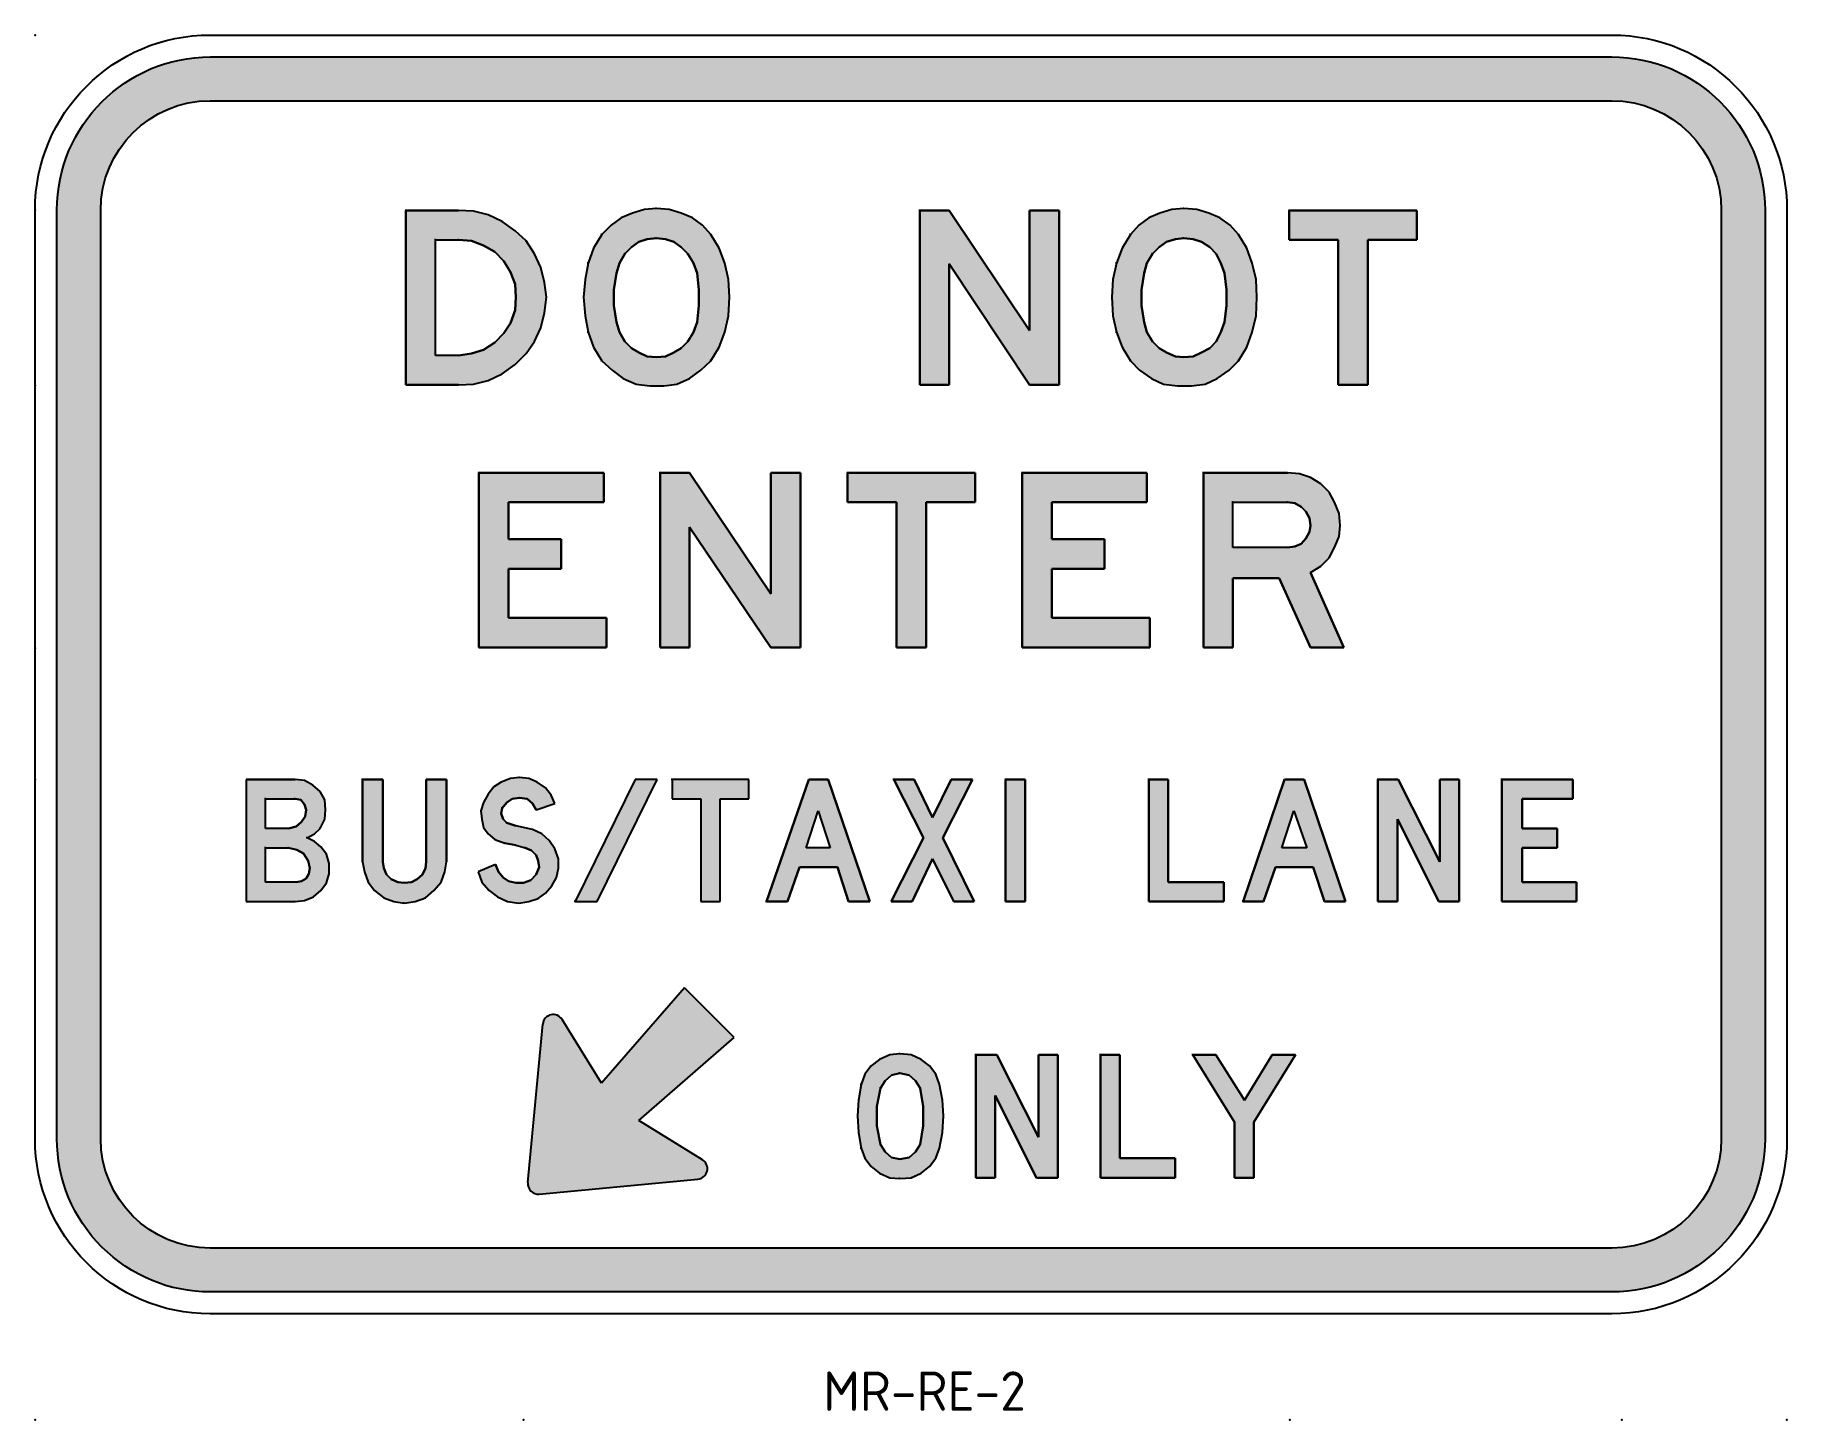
# Model space of a CAD drawing. Extents: x 86 to 219, y 159 to 264.
import ezdxf

# ---------------------------------------------------------------- set-up
doc = ezdxf.new("R2010")
doc.units = 0
doc.header["$MEASUREMENT"] = 0
doc.linetypes.add('CENTERX2', pattern=[101.60000000000001, 63.5, -12.7, 12.7, -12.7])
doc.layers.get('0').update_dxf_attribs({"linetype": 'CONTINUOUS'})
doc.layers.add('L35', color=3, linetype='CONTINUOUS')
doc.layers.add('T25', color=1, linetype='CONTINUOUS')
doc.styles.add('ISO', font='iso3098b.shx')

msp = doc.modelspace()

# ---------------------------------------------------------------- texts
at = {"layer": 'T25', "color": 3, "style": 'ISO'}
msp.add_text('MR-RE-2', height=3, dxfattribs=at).set_placement((145.6949593874826, 159.7731232447639))

# ---------------------------------------------------------------- hatches: boundary and pattern name
at = {"layer": 'T25', "linetype": 'CENTERX2'}
h = msp.add_hatch(color=256, dxfattribs=at)
edge = h.paths.add_edge_path()
edge.add_line((87.37659737896419, 180.4856310863837), (87.37659737896419, 251.152364419717))
edge.add_arc((99.0432273789642, 251.152364419717), 11.66663000000001, 90.00000000000011, 180, ccw=False)
edge.add_line((99.04322737896419, 262.818994419717), (205.7099607122976, 262.818994419717))
edge.add_arc((205.7099607122976, 251.152364419717), 11.66663000000003, 1.1368683772161603e-13, 89.99999999999977, ccw=False)
edge.add_line((217.3765907122976, 251.152364419717), (217.3765907122976, 180.4856310863837))
edge.add_arc((205.7099607122976, 180.4856310863837), 11.66663, 270, 359.99999999999983, ccw=False)
edge.add_line((205.7099607122976, 168.8190010863837), (99.04322737896419, 168.8190010863837))
edge.add_arc((99.04322737896419, 180.4856310863837), 11.66663, 180, 270, ccw=False)
edge = h.paths.add_edge_path(flags=16)
edge.add_line((90.7099273789642, 180.4856310863837), (90.7099273789642, 251.152364419717))
edge.add_arc((99.04322737896419, 251.152364419717), 8.333299999999994, 90, 180, ccw=False)
edge.add_line((99.04322737896419, 259.485664419717), (205.7099607122976, 259.485664419717))
edge.add_arc((205.7099607122976, 251.1523644197169), 8.333300000000008, 0, 90.00000000000023, ccw=False)
edge.add_line((214.0432607122976, 251.1523644197169), (214.0432607122976, 180.4856310863837))
edge.add_arc((205.7099607122976, 180.4856310863837), 8.333300000000008, 270, 359.9999999999998, ccw=False)
edge.add_line((205.7099607122976, 172.1523310863837), (99.04322737896419, 172.1523310863837))
edge.add_arc((99.04322737896419, 180.4856310863837), 8.33329999999998, 180, 270, ccw=False)
h = msp.add_hatch(color=256, dxfattribs=at)
h.paths.add_polyline_path([(124.2090102453704, 242.2106293723555), (124.4902822375028, 243.3357173408848), (124.6309182335689, 244.531123307447), (124.4902822375028, 245.6562112759761), (124.2090102453704, 246.7812992445056), (123.7167842591388, 247.8360692150013), (123.0839222768412, 248.8205211874645), (122.2401063004446, 249.5940191658286), (121.2556543279815, 250.297199146159), (120.200884357485, 250.7894251323908), (119.0757963889558, 251.0706971245232), (117.9507084204268, 251.1410151225561), (117.8803904223936, 251.1410151225562), (113.9425825325414, 251.1410151225562), (113.9425825325414, 237.8509134943048), (117.9507084204271, 237.8509134943048), (119.0757963889558, 237.9212314923378), (120.200884357485, 238.2025034844702), (121.2556543279813, 238.6947294707017), (122.2401063004444, 239.3979094510325), (123.0839222768413, 240.2417254274295), (123.7167842591389, 241.1558594018593)])
h.paths.add_polyline_path([(116.1927584695998, 248.8908391854977), (117.9507084204268, 248.8908391854977), (118.9351603928898, 248.8205211874646), (119.8492943673197, 248.4689311972993), (120.6931103437165, 247.9767052110678), (121.3962903240475, 247.2735252307369), (121.8885163102789, 246.4297092543402), (122.2401063004443, 245.5155752799101), (122.3104242984774, 244.5311233074468), (122.2401063004443, 243.5466713349839), (121.8885163102789, 242.5622193625208), (121.3962903240475, 241.7887213841572), (120.6931103437167, 241.0855414038263), (119.8492943673198, 240.5229974195617), (118.9351603928897, 240.2417254274294), (117.9507084204265, 240.1010894313632), (116.1927584695998, 240.1010894313632)], flags=16)
h = msp.add_hatch(color=256, dxfattribs=at)
h.paths.add_polyline_path([(137.1475218834564, 239.6791814431647), (137.7803838657542, 240.733951413661), (138.2022918539526, 241.8590393821902), (138.4835638460849, 243.1247633467855), (138.553881844118, 244.5311233074472), (138.4835638460849, 245.8671652700754), (138.2022918539525, 247.1328892346707), (137.7803838657541, 248.2579772032002), (137.1475218834565, 249.312747173696), (136.5146599011588, 250.0159271540269), (135.741161922795, 250.5784711382914), (134.8973459463979, 250.930061128457), (133.9832119719682, 251.2113331205892), (132.9987599995048, 251.2816511186224), (132.0846260250749, 251.2113331205892), (131.1704920506446, 250.9300611284569), (130.3266760742481, 250.5784711382915), (129.5531780958844, 250.0159271540271), (128.8499981155535, 249.3127471736962), (128.2171361332558, 248.2579772032001), (127.7952281450573, 247.1328892346707), (127.5842741509581, 245.8671652700752), (127.443638154892, 244.5311233074471), (127.584274150958, 243.1247633467861), (127.7952281450573, 241.8590393821902), (128.2171361332558, 240.7339514136609), (128.8499981155535, 239.6791814431649), (129.6234960939167, 238.9760014628342), (130.4673120703142, 238.3431394805363), (131.4517640427774, 237.9212314923378), (132.5065340132732, 237.7805954962717), (133.5613039837693, 237.7805954962716), (134.5457559562326, 237.9212314923378), (135.5302079286957, 238.3431394805363), (136.3740239050926, 238.9760014628339)])
h.paths.add_polyline_path([(131.1001740526119, 240.6636334156279), (130.6079480663804, 241.1558594018593), (130.1860400781819, 241.8590393821901), (129.9750860840828, 242.6325373605542), (129.7641320899835, 243.8982613251494), (129.7641320899835, 245.0936672917117), (129.9750860840827, 246.359391256307), (130.1860400781819, 247.1328892346708), (130.6079480663804, 247.8360692150015), (131.1001740526118, 248.3282952012331), (131.6627180368764, 248.7502031894315), (132.2955800191742, 248.9611571835308), (132.9987599995048, 249.0314751815639), (133.7019399798357, 248.9611571835308), (134.3348019621334, 248.7502031894315), (134.897345946398, 248.3282952012333), (135.3895719326296, 247.8360692150016), (135.8114799208279, 247.1328892346708), (136.0927519129603, 246.3593912563071), (136.2333879090265, 245.0936672917116), (136.2333879090265, 243.8982613251492), (136.0927519129603, 242.6325373605539), (135.811479920828, 241.8590393821901), (135.3895719326296, 241.1558594018594), (134.8973459463981, 240.6636334156279), (134.3348019621334, 240.3120434254624), (133.7019399798357, 240.0307714333301), (132.9987599995049, 239.960453435297), (132.2955800191741, 240.0307714333301), (131.6627180368766, 240.3120434254624)], flags=16)
h.paths.add_polyline_path([(155.2895653759901, 247.0625712366377), (161.4072312048677, 237.8509134943048), (163.6574071419261, 237.8509134943048), (163.6574071419261, 251.1410151225562), (161.4072312048677, 251.1410151225562), (161.4072312048677, 241.9996753782563), (155.2895653759901, 251.1410151225562), (153.0393894389316, 251.1410151225562), (153.0393894389316, 237.8509134943048), (155.2895653759901, 237.8509134943048)])
h.paths.add_polyline_path([(178.6351407229713, 243.1247633467855), (178.7054587210044, 244.5311233074471), (178.6351407229713, 245.8671652700752), (178.3538687308389, 247.132889234671), (177.9319607426405, 248.2579772032), (177.2990987603428, 249.3127471736961), (176.6662367780451, 250.0159271540272), (175.8927387996814, 250.5784711382916), (175.0489228232842, 250.9300611284571), (174.1347888488546, 251.2113331205892), (173.1503368763916, 251.2816511186224), (172.2362029019612, 251.2113331205892), (171.3220689275315, 250.9300611284571), (170.4782529511345, 250.5784711382916), (169.7047549727707, 250.015927154027), (169.0718929904729, 249.3127471736962), (168.4390310081753, 248.2579772032), (168.0171230199768, 247.1328892346708), (167.7358510278445, 245.8671652700755), (167.6655330298114, 244.5311233074472), (167.7358510278445, 243.1247633467855), (168.0171230199768, 241.8590393821902), (168.4390310081754, 240.7339514136609), (169.071892990473, 239.6791814431647), (169.7750729708036, 238.9760014628341), (170.6892069452339, 238.3431394805363), (171.6033409196637, 237.9212314923379), (172.6581108901596, 237.7805954962717), (173.712880860656, 237.7805954962717), (174.7676508311521, 237.9212314923378), (175.6817848055822, 238.3431394805363), (176.5959187800122, 238.9760014628341), (177.2990987603429, 239.6791814431647), (177.9319607426406, 240.7339514136611), (178.3538687308389, 241.8590393821899)])
h.paths.add_polyline_path([(170.1266629609691, 242.6325373605539), (169.9157089668699, 243.8982613251492), (169.9157089668699, 245.0936672917117), (170.126662960969, 246.3593912563069), (170.3376169550683, 247.1328892346708), (170.7595249432668, 247.8360692150015), (171.2517509294982, 248.328295201233), (171.8142949137629, 248.7502031894316), (172.5174748940937, 248.9611571835307), (173.1503368763914, 249.0314751815638), (173.8535168567222, 248.9611571835308), (174.4863788390198, 248.7502031894316), (175.1192408213175, 248.328295201233), (175.6114668075491, 247.8360692150015), (175.9630567977144, 247.1328892346707), (176.2443287898468, 246.3593912563068), (176.3849647859129, 245.0936672917117), (176.3849647859128, 243.8982613251492), (176.2443287898467, 242.6325373605539), (175.9630567977145, 241.8590393821903), (175.6114668075491, 241.1558594018594), (175.1192408213175, 240.6636334156279), (174.4863788390196, 240.3120434254623), (173.8535168567223, 240.0307714333301), (173.1503368763914, 239.9604534352971), (172.5174748940936, 240.0307714333302), (171.8142949137627, 240.3120434254625), (171.2517509294984, 240.6636334156278), (170.7595249432669, 241.1558594018593), (170.3376169550683, 241.8590393821901)], flags=16)
h.paths.add_polyline_path([(187.1436184849735, 248.8908391854977), (190.8704723807265, 248.8908391854977), (190.8704723807266, 251.1410151225562), (181.1665886521621, 251.1410151225562), (181.1665886521621, 248.8908391854978), (184.893442547915, 248.8908391854977), (184.8934425479151, 237.8509134943048), (187.1436184849736, 237.8509134943048)])
h = msp.add_hatch(color=256, dxfattribs=at)
h.paths.add_polyline_path([(125.7560062020981, 226.1078078227811), (121.7478803142128, 226.1078078227811), (121.7478803142128, 228.9205277441041), (128.9906341116196, 228.9205277441042), (128.9906341116196, 231.1707036811626), (119.4977043771544, 231.1707036811625), (119.4977043771543, 217.8806020529111), (129.2015881057189, 217.8806020529112), (129.2015881057189, 220.1307779899696), (121.7478803142128, 220.1307779899696), (121.7478803142128, 223.8576318857226), (125.7560062020981, 223.8576318857226)])
h.paths.add_polyline_path([(135.5302079286957, 231.1707036811625), (133.2800319916373, 231.1707036811626), (133.2800319916373, 217.8806020529112), (135.5302079286957, 217.8806020529112), (135.5302079286957, 227.021941797211), (141.7181917556064, 217.8806020529112), (143.9683676926648, 217.8806020529112), (143.9683676926648, 231.1707036811626), (141.7181917556064, 231.1707036811626), (141.7181917556064, 221.9590459388296)])
h.paths.add_polyline_path([(157.2584693209162, 231.1707036811625), (147.5545855923517, 231.1707036811626), (147.5545855923517, 228.9205277441041), (151.2814394881048, 228.9205277441042), (151.2814394881048, 217.8806020529112), (153.5316154251632, 217.8806020529112), (153.5316154251632, 228.9205277441042), (157.2584693209162, 228.9205277441041)])
h.paths.add_polyline_path([(167.1029890455469, 226.1078078227811), (163.0948631576615, 226.1078078227811), (163.0948631576615, 228.9205277441042), (170.3376169550684, 228.9205277441041), (170.3376169550684, 231.1707036811625), (160.8446872206031, 231.1707036811626), (160.8446872206031, 217.8806020529112), (170.5485709491676, 217.8806020529111), (170.5485709491676, 220.1307779899696), (163.0948631576615, 220.1307779899696), (163.0948631576615, 223.8576318857226), (167.1029890455469, 223.8576318857226)])
h.paths.add_polyline_path([(183.5574005852867, 224.0685858798219), (184.1902625675844, 224.7014478621196), (184.6121705557827, 225.4749458404831), (184.9637605459482, 226.3187618168803), (185.0340785439813, 227.1625777932772), (184.9637605459481, 228.0767117677073), (184.6121705557829, 228.9205277441037), (184.1902625675843, 229.6940257224681), (183.5574005852864, 230.3268877047659), (182.7839026069229, 230.8191136909971), (181.9400866305258, 231.1003856831295), (181.0259526560959, 231.1707036811626), (180.9556346580628, 231.1707036811626), (174.627014835086, 231.1707036811626), (174.627014835086, 217.8806020529112), (176.8771907721444, 217.8806020529112), (176.8771907721444, 223.1544519053919), (180.3930906737982, 223.1544519053919), (182.7839026069229, 217.8806020529112), (185.3153505361136, 217.8806020529112), (182.7839026069229, 223.5763598935903)])
h.paths.add_polyline_path([(176.8771907721444, 225.4749458404834), (176.8771907721444, 228.9205277441041), (181.0259526560959, 228.9205277441042), (181.5884966403606, 228.850209746071), (182.0807226265921, 228.5689377539388), (182.4323126167575, 228.2173477637733), (182.7135846088897, 227.7251217775419), (182.7839026069228, 227.1625777932773), (182.7135846088898, 226.6703518070457), (182.4323126167575, 226.1781258208141), (182.080722626592, 225.7562178326157), (181.5884966403606, 225.5452638385164), (181.0259526560957, 225.4749458404834)], flags=16)
h = msp.add_hatch(color=256, dxfattribs=at)
h.paths.add_polyline_path([(106.9811007272668, 203.1138224659652), (106.4185567430023, 203.3950944580975), (106.9811007272668, 203.6763664502298), (107.4030087154653, 204.0982744384283), (107.7545987056306, 204.801454418759), (107.8249167036638, 205.5046343990898), (107.7545987056307, 206.2781323774536), (107.4030087154653, 206.9109943597513), (106.8404647312008, 207.4032203459827), (106.2076027489031, 207.7548103361483), (105.504422768572, 207.8251283341813), (105.4341047705392, 207.8251283341813), (101.7775688728192, 207.8251283341813), (101.7775688728192, 198.5431525938153), (105.504422768572, 198.5431525938153), (106.207602748903, 198.6134705918483), (106.9107827292338, 198.8947425839807), (107.4733267134984, 199.3869685702122), (107.8952347016968, 199.9495125544768), (108.106188695796, 200.6526925348075), (108.106188695796, 201.4261905131713), (107.8952347016968, 202.1293704935022), (107.4733267134982, 202.6919144777668)])
h.paths.add_polyline_path([(103.2542468315138, 202.6215964797337), (105.0121967823406, 202.6215964797337), (105.6450587646385, 202.4809604836675), (106.13728475087, 202.1996884915352), (106.4888747410353, 201.6371445072705), (106.6295107371014, 201.074600523006), (106.5591927390684, 200.6526925348076), (106.3482387449691, 200.3011025446422), (105.9966487548038, 200.0901485505429), (105.5747407666052, 200.0198305525098), (103.2542468315138, 200.0198305525098)], flags=16)
h.paths.add_polyline_path([(103.2542468315138, 204.0982744384283), (103.2542468315138, 206.3484503754867), (105.5044227685722, 206.3484503754867), (105.9263307567706, 206.2781323774536), (106.207602748903, 205.9265423872881), (106.3482387449692, 205.5046343990898), (106.2779207469361, 205.0124084128582), (105.9966487548037, 204.5905004246597), (105.5747407666054, 204.2389104344944), (105.0121967823408, 204.0982744384283)], flags=16)
h.paths.add_polyline_path([(112.1846325817145, 207.8251283341813), (110.6376366249868, 207.8251283341813), (110.6376366249868, 201.5668265092376), (110.7782726210529, 200.7933285308738), (111.0595446131853, 200.0198305525099), (111.5517705994167, 199.3869685702122), (112.2549505797474, 198.8244245859476), (113.0284485581111, 198.5431525938153), (113.8019465364752, 198.4025165977491), (114.6457625128721, 198.5431525938153), (115.4192604912359, 198.8244245859475), (116.0521224735336, 199.3869685702121), (116.6146664577982, 200.0198305525098), (116.8959384499306, 200.7933285308737), (117.0365744459967, 201.5668265092375), (117.0365744459967, 207.8251283341814), (115.489578489269, 207.8251283341813), (115.489578489269, 201.5668265092375), (115.4192604912359, 201.074600523006), (115.2083064971368, 200.5823745367745), (114.7863985089382, 200.230784546609), (114.3644905207398, 200.0198305525099), (113.8019465364751, 199.9495125544768), (113.3097205502437, 200.0198305525099), (112.8174945640122, 200.2307845466091), (112.4659045738468, 200.5823745367745), (112.2549505797475, 201.0746005230061), (112.1846325817144, 201.5668265092376)])
h.paths.add_polyline_path([(122.3104242984776, 204.3092284325275), (121.6072443181467, 204.5201824266267), (121.3259723260144, 204.8014544187589), (121.1853363299482, 205.2233624069575), (121.2556543279813, 205.6452703951559), (121.6072443181467, 206.0671783833544), (122.0291523063451, 206.3484503754867), (122.5916962906096, 206.4187683735198), (123.1542402748743, 206.3484503754867), (123.5761482630727, 205.9968603853214), (123.8574202552051, 205.5046343990898), (125.2637802158666, 205.9968603853214), (124.9825082237342, 206.6297223676189), (124.5606002355358, 207.1922663518837), (123.9277382532382, 207.6141743400822), (123.2948762709404, 207.8954463322144), (122.5916962906099, 207.9657643302474), (121.8885163102789, 207.8954463322144), (121.1853363299481, 207.614174340082), (120.6227923456836, 207.2625843499168), (120.200884357485, 206.7000403656519), (119.8492943673198, 206.0671783833544), (119.6383403732205, 205.4343164010567), (119.7086583712536, 204.8014544187591), (119.8492943673198, 204.1685924364612), (120.200884357485, 203.6763664502299), (120.6931103437166, 203.2544584620314), (121.4666083220806, 202.973186469899), (122.3104242984772, 202.832550473833), (123.0136042788083, 202.6215964797338), (123.5058302650397, 202.4106424856345), (123.8574202552051, 202.059052495469), (123.9980562512713, 201.6371445072707), (124.0683742493043, 201.144918521039), (123.8574202552051, 200.5823745367744), (123.4355122670067, 200.160466548576), (122.872968282742, 199.9495125544768), (122.8026502847089, 199.9495125544768), (122.3104242984776, 199.9495125544768), (121.7478803142129, 200.090148550543), (121.3259723260143, 200.3714205426752), (120.9743823358489, 200.7933285308737), (120.7634283417497, 201.3558725151383), (119.4273863791213, 200.7933285308737), (119.7086583712536, 200.0198305525099), (120.2712023555181, 199.3869685702121), (120.9040643378159, 198.8947425839807), (121.6775623161798, 198.5431525938153), (122.5213782925766, 198.4025165977491), (123.2948762709403, 198.5431525938152), (123.9980562512712, 198.7541065879145), (124.5606002355358, 199.1760145761129), (125.0528262217674, 199.7385585603776), (125.4044162119328, 200.3714205426753), (125.5450522079989, 201.0746005230061), (125.5450522079989, 201.7777805033367), (125.2637802158666, 202.5512784817006), (124.8418722276681, 203.1841404639983), (124.2793282434035, 203.6763664502299), (123.5761482630727, 204.0279564403952)])
h.paths.add_polyline_path([(133.069077997538, 207.8251283341813), (131.3814460447442, 207.8251283341814), (126.8107761725943, 198.5431525938152), (128.4984081253881, 198.5431525938153)])
h.paths.add_polyline_path([(137.8507018637872, 206.3484503754867), (140.0305598028126, 206.3484503754867), (140.0305598028126, 207.8251283341813), (134.1941659660673, 207.8251283341813), (134.1941659660673, 206.3484503754867), (136.3740239050926, 206.3484503754867), (136.3740239050926, 198.5431525938153), (137.8507018637872, 198.5431525938152)])
h.paths.add_polyline_path([(146.0779076336571, 207.8251283341813), (144.6012296749625, 207.8251283341813), (141.366601765441, 198.5431525938153), (142.9839157202018, 198.5431525938153), (143.8980496946317, 201.1449185210391), (146.7810876139879, 201.1449185210391), (147.6249035903848, 198.5431525938152), (149.2422175451455, 198.5431525938153)])
h.paths.add_polyline_path([(145.3044096552933, 205.4343164010567), (146.2185436297233, 202.6215964797337), (146.1482256316902, 202.6215964797337), (144.3902756808633, 202.6215964797337)], flags=16)
h.paths.add_polyline_path([(157.047515326817, 207.8251283341813), (155.4302013720562, 207.8251283341813), (154.0238414113947, 204.9420904148252), (152.6174814507332, 207.8251283341813), (151.0704854940055, 207.8251283341813), (153.320661431064, 203.3950944580975), (150.8595314999063, 198.5431525938153), (152.476845454667, 198.5431525938153), (154.0238414113947, 201.7777805033367), (155.6411553661555, 198.5431525938153), (157.1881513228832, 198.5431525938153), (154.7973393897585, 203.3950944580975)])
h.paths.add_polyline_path([(161.0556412147023, 207.8251283341813), (159.5789632560077, 207.8251283341813), (159.5789632560077, 198.5431525938153), (161.0556412147023, 198.5431525938153)])
h.paths.add_polyline_path([(171.9549309098291, 207.8251283341813), (170.4782529511345, 207.8251283341813), (170.4782529511345, 198.5431525938152), (176.1740107918136, 198.5431525938153), (176.1740107918137, 200.0198305525098), (171.9549309098291, 200.0198305525098)])
h.paths.add_polyline_path([(182.2916766206913, 207.8251283341813), (180.8149986619967, 207.8251283341813), (177.6506887505083, 198.5431525938153), (179.1976847072359, 198.5431525938153), (180.1118186816659, 201.1449185210391), (182.994856601022, 201.1449185210391), (183.838672577419, 198.5431525938152), (185.4559865321797, 198.5431525938153)])
h.paths.add_polyline_path([(180.6040446678975, 202.6215964797337), (181.5181786423274, 205.4343164010567), (182.5026306147905, 202.6215964797337), (182.4323126167574, 202.6215964797337)], flags=16)
h.paths.add_polyline_path([(189.393794422032, 204.8014544187589), (192.5581043335203, 198.5431525938153), (194.1051002902481, 198.5431525938152), (194.1051002902481, 207.8251283341813), (192.6284223315535, 207.8251283341813), (192.6284223315535, 201.5668265092375), (189.464112420065, 207.8251283341813), (187.9171164633374, 207.8251283341813), (187.9171164633374, 198.5431525938153), (189.393794422032, 198.5431525938153)])
h.paths.add_polyline_path([(201.5588080817541, 204.0982744384283), (198.8867241564972, 204.0982744384283), (198.8867241564973, 206.3484503754867), (202.7542140483164, 206.3484503754867), (202.7542140483164, 207.8251283341813), (197.3397281997695, 207.8251283341813), (197.3397281997695, 198.5431525938152), (203.0354860404487, 198.5431525938152), (203.0354860404487, 200.0198305525098), (198.8867241564973, 200.0198305525099), (198.8867241564972, 202.6215964797337), (201.5588080817541, 202.6215964797337)])
msp.add_hatch(color=256, dxfattribs=at).paths.add_polyline_path([(138.9110238272026, 188.1933796698862), (135.1397876608743, 191.9646158362145), (128.8229670822744, 184.7049862160326), (125.8266663771666, 189.5565568524477, 0.7195323507001092), (124.3495044393011, 189.2108612788934), (123.2181335828256, 177.14290555322, 0.4700935059844255), (124.0893135301127, 176.2717256049033), (136.1572692689402, 177.4030964482247, 0.7195323511485282), (136.5029648434358, 178.8802583861785), (131.6513942070206, 181.8765590912863)])
h = msp.add_hatch(color=256, dxfattribs=at)
h.paths.add_polyline_path([(154.7674059787555, 180.9636530855463), (154.8377239767886, 182.2293770501415), (154.7674059787555, 183.4247830167038), (154.5564519846563, 184.620188983266), (154.275179992524, 185.39368696163), (153.7829540062925, 186.0265489439277), (153.1500920239947, 186.5187749301593), (152.3765940456309, 186.8703649203246), (151.5327780692339, 186.9406829183577), (150.7592800908702, 186.8703649203246), (149.9857821125064, 186.5187749301593), (149.3529201302087, 186.0265489439278), (148.8606941439771, 185.3936869616301), (148.5794221518448, 184.6201889832662), (148.3684681577456, 183.4247830167041), (148.2981501597125, 182.2293770501414), (148.3684681577456, 180.9636530855463), (148.5794221518448, 179.768247118984), (148.8606941439771, 178.9947491406201), (149.3529201302087, 178.3618871583224), (149.9857821125063, 177.8696611720909), (150.7592800908702, 177.5180711819255), (151.5327780692338, 177.4477531838925), (152.3765940456308, 177.5180711819255), (153.1500920239948, 177.869661172091), (153.7829540062924, 178.3618871583225), (154.275179992524, 178.9947491406202), (154.5564519846562, 179.7682471189839)])
h.paths.add_polyline_path([(149.7748281184071, 181.4558790717779), (149.7748281184071, 182.9325570304723), (150.0561001105394, 184.3389169911339), (150.4076901007048, 184.9014609753986), (150.8999160869363, 185.323368963597), (151.532778069234, 185.4640049596631), (152.2359580495648, 185.3233689635969), (152.7281840357963, 184.9014609753986), (153.0797740259617, 184.3389169911341), (153.2907280200609, 182.9325570304723), (153.2907280200609, 181.4558790717778), (153.0797740259617, 180.0495191111163), (152.7281840357963, 179.4869751268517), (152.2359580495648, 179.0650671386531), (151.532778069234, 178.9244311425871), (150.8999160869363, 179.0650671386532), (150.4076901007047, 179.4869751268517), (150.0561001105394, 180.0495191111164)], flags=16)
h.paths.add_polyline_path([(158.9161678627069, 186.8703649203246), (157.2988539079462, 186.8703649203246), (157.2988539079462, 177.5180711819255), (158.7755318666408, 177.5180711819255), (158.7755318666408, 183.7763730068693), (161.9398417781293, 177.5180711819255), (163.55715573289, 177.5180711819255), (163.55715573289, 186.8703649203246), (162.0804777741954, 186.8703649203246), (162.0804777741954, 180.6120630953808)])
h.paths.add_polyline_path([(168.2684616011061, 186.8703649203247), (166.7917836424115, 186.8703649203246), (166.7917836424115, 177.5180711819255), (172.4875414830907, 177.5180711819255), (172.4875414830907, 178.9947491406201), (168.2684616011061, 178.9947491406201)])
h.paths.add_polyline_path([(181.6288812273905, 186.8703649203247), (179.8709312765636, 186.8703649203246), (177.7613913355714, 183.4247830167039), (175.581533396546, 186.8703649203246), (173.8235834457192, 186.8703649203246), (176.9878933572075, 181.7371510639101), (176.9878933572075, 177.5180711819255), (178.4645713159021, 177.5180711819255), (178.4645713159021, 181.7371510639101)])

# ---------------------------------------------------------------- linework, layer by layer
at = {"color": 3}
for p, q in [((113.9425825325414, 251.1410151225562), (113.8722645345083, 251.1410151225562)), ((113.9425825325414, 251.1410151225562), (117.9507084204267, 251.1410151225562)), ((113.9425825325414, 237.8509134943048), (113.9425825325414, 251.1410151225562)), ((117.9507084204267, 251.1410151225562), (117.8803904223936, 251.1410151225562)), ((117.9507084204267, 251.1410151225562), (117.8803904223936, 251.1410151225562)), ((119.0757963889559, 251.0706971245231), (117.9507084204267, 251.1410151225562)), ((120.2008843574851, 250.7894251323908), (119.0757963889559, 251.0706971245231)), ((121.2556543279813, 250.2971991461592), (120.2008843574851, 250.7894251323908)), ((131.170492050645, 250.9300611284569), (130.3266760742481, 250.5784711382915)), ((132.084626025075, 251.2113331205892), (131.170492050645, 250.9300611284569)), ((132.998759999505, 251.2816511186223), (132.084626025075, 251.2113331205892)), ((132.998759999505, 251.2816511186223), (132.9284420014719, 251.2816511186223)), ((133.983211971968, 251.2113331205892), (132.998759999505, 251.2816511186223)), ((134.897345946398, 250.9300611284569), (133.983211971968, 251.2113331205892)), ((135.7411619227949, 250.5784711382915), (134.897345946398, 250.9300611284569)), ((153.0393894389316, 251.1410151225562), (152.9690714408986, 251.1410151225562)), ((153.0393894389316, 251.1410151225562), (155.2895653759901, 251.1410151225562)), ((153.0393894389316, 237.8509134943048), (153.0393894389316, 251.1410151225562)), ((155.2895653759901, 251.1410151225562), (161.4072312048677, 241.9996753782563)), ((161.4072312048677, 241.9996753782563), (161.4072312048677, 251.1410151225562)), ((161.4072312048677, 251.1410151225562), (163.6574071419261, 251.1410151225562)), ((163.6574071419261, 251.1410151225562), (163.6574071419261, 237.8509134943048)), ((171.3220689275314, 250.9300611284569), (170.4782529511345, 250.5784711382915)), ((172.2362029019614, 251.2113331205892), (171.3220689275314, 250.9300611284569)), ((173.1503368763914, 251.2816511186223), (172.2362029019614, 251.2113331205892)), ((173.1503368763914, 251.2816511186223), (173.0800188783583, 251.2816511186223)), ((174.1347888488544, 251.2113331205892), (173.1503368763914, 251.2816511186223)), ((175.0489228232844, 250.9300611284569), (174.1347888488544, 251.2113331205892)), ((175.8927387996814, 250.5784711382915), (175.0489228232844, 250.9300611284569)), ((181.1665886521621, 251.1410151225562), (181.096270654129, 251.1410151225562)), ((181.1665886521621, 251.1410151225562), (190.8704723807265, 251.1410151225562)), ((181.1665886521621, 248.8908391854977), (181.1665886521621, 251.1410151225562)), ((190.8704723807265, 251.1410151225562), (190.8704723807265, 248.8908391854977)), ((122.2401063004443, 249.5940191658285), (121.2556543279813, 250.2971991461592)), ((123.0839222768412, 248.8205211874646), (122.2401063004443, 249.5940191658285)), ((129.5531780958842, 250.0159271540269), (128.8499981155535, 249.3127471736962)), ((130.3266760742481, 250.5784711382915), (129.5531780958842, 250.0159271540269)), ((136.5146599011588, 250.0159271540269), (135.7411619227949, 250.5784711382915)), ((137.1475218834564, 249.3127471736962), (136.5146599011588, 250.0159271540269)), ((169.7047549727707, 250.0159271540269), (169.071892990473, 249.3127471736962)), ((170.4782529511345, 250.5784711382915), (169.7047549727707, 250.0159271540269)), ((176.6662367780452, 250.0159271540269), (175.8927387996814, 250.5784711382915)), ((177.2990987603429, 249.3127471736962), (176.6662367780452, 250.0159271540269)), ((116.1927584695998, 248.8908391854977), (116.1224404715667, 248.8908391854977)), ((116.1927584695998, 248.8908391854977), (117.9507084204267, 248.8908391854977)), ((116.1927584695998, 240.1010894313632), (116.1927584695998, 248.8908391854977)), ((117.9507084204267, 248.8908391854977), (117.8803904223936, 248.8908391854977)), ((117.9507084204267, 248.8908391854977), (117.8803904223936, 248.8908391854977)), ((118.9351603928897, 248.8205211874646), (117.9507084204267, 248.8908391854977)), ((119.8492943673197, 248.4689311972993), (118.9351603928897, 248.8205211874646)), ((120.6931103437167, 247.9767052110677), (119.8492943673197, 248.4689311972993)), ((123.7167842591389, 247.8360692150016), (123.0839222768412, 248.8205211874646)), ((128.2171361332558, 248.2579772032), (127.7952281450573, 247.1328892346708)), ((128.8499981155535, 249.3127471736962), (128.2171361332558, 248.2579772032)), ((128.8499981155535, 249.3127471736962), (128.7796801175204, 249.3127471736962)), ((131.1001740526119, 248.3282952012331), (130.6079480663804, 247.8360692150016)), ((131.6627180368765, 248.7502031894316), (131.1001740526119, 248.3282952012331)), ((132.2955800191742, 248.9611571835308), (131.6627180368765, 248.7502031894316)), ((132.998759999505, 249.0314751815639), (132.2955800191742, 248.9611571835308)), ((132.998759999505, 249.0314751815639), (132.9284420014719, 249.0314751815639)), ((133.7019399798357, 248.9611571835308), (132.998759999505, 249.0314751815639)), ((134.3348019621334, 248.7502031894316), (133.7019399798357, 248.9611571835308)), ((134.897345946398, 248.3282952012331), (134.3348019621334, 248.7502031894316)), ((135.3895719326296, 247.8360692150016), (134.897345946398, 248.3282952012331)), ((137.1475218834564, 249.3127471736962), (137.0772038854234, 249.3127471736962)), ((137.7803838657541, 248.2579772032), (137.1475218834564, 249.3127471736962)), ((138.2022918539526, 247.1328892346708), (137.7803838657541, 248.2579772032)), ((168.4390310081753, 248.2579772032), (168.0171230199769, 247.1328892346708)), ((169.071892990473, 249.3127471736962), (168.4390310081753, 248.2579772032)), ((169.071892990473, 249.3127471736962), (169.0015749924399, 249.3127471736962)), ((171.2517509294983, 248.3282952012331), (170.7595249432668, 247.8360692150016)), ((171.814294913763, 248.7502031894316), (171.2517509294983, 248.3282952012331)), ((172.5174748940937, 248.9611571835308), (171.814294913763, 248.7502031894316)), ((173.1503368763914, 249.0314751815639), (172.5174748940937, 248.9611571835308)), ((173.1503368763914, 249.0314751815639), (173.0800188783583, 249.0314751815639)), ((173.8535168567221, 248.9611571835308), (173.1503368763914, 249.0314751815639)), ((174.4863788390198, 248.7502031894316), (173.8535168567221, 248.9611571835308)), ((175.1192408213175, 248.3282952012331), (174.4863788390198, 248.7502031894316)), ((175.611466807549, 247.8360692150016), (175.1192408213175, 248.3282952012331)), ((177.2990987603429, 249.3127471736962), (177.2287807623098, 249.3127471736962)), ((177.9319607426406, 248.2579772032), (177.2990987603429, 249.3127471736962)), ((178.353868730839, 247.1328892346708), (177.9319607426406, 248.2579772032)), ((184.8934425479151, 248.8908391854977), (181.1665886521621, 248.8908391854977)), ((184.8934425479151, 237.8509134943048), (184.8934425479151, 248.8908391854977)), ((190.8704723807265, 248.8908391854977), (187.1436184849735, 248.8908391854977)), ((187.1436184849735, 248.8908391854977), (187.1436184849735, 237.8509134943048)), ((121.3962903240474, 247.273525230737), (120.6931103437167, 247.9767052110677)), ((121.888516310279, 246.4297092543401), (121.3962903240474, 247.273525230737)), ((124.2090102453705, 246.7812992445054), (123.7167842591389, 247.8360692150016)), ((124.4902822375028, 245.6562112759762), (124.2090102453705, 246.7812992445054)), ((127.7952281450573, 247.1328892346708), (127.5842741509581, 245.8671652700754)), ((127.7952281450573, 247.1328892346708), (127.7249101470243, 247.1328892346708)), ((130.1860400781819, 247.1328892346708), (129.9750860840827, 246.359391256307)), ((130.6079480663804, 247.8360692150016), (130.1860400781819, 247.1328892346708)), ((130.6079480663804, 247.8360692150016), (130.5376300683473, 247.8360692150016)), ((135.3895719326296, 247.8360692150016), (135.3192539345965, 247.8360692150016)), ((135.811479920828, 247.1328892346708), (135.3895719326296, 247.8360692150016)), ((136.0927519129603, 246.359391256307), (135.811479920828, 247.1328892346708)), ((138.2022918539526, 247.1328892346708), (138.1319738559195, 247.1328892346708)), ((138.4835638460849, 245.8671652700754), (138.2022918539526, 247.1328892346708)), ((161.4072312048677, 237.8509134943048), (155.2895653759901, 247.0625712366378)), ((155.2895653759901, 247.0625712366378), (155.2895653759901, 237.8509134943048)), ((168.0171230199769, 247.1328892346708), (167.7358510278445, 245.8671652700754)), ((168.0171230199769, 247.1328892346708), (167.9468050219438, 247.1328892346708)), ((170.3376169550684, 247.1328892346708), (170.1266629609691, 246.359391256307)), ((170.7595249432668, 247.8360692150016), (170.3376169550684, 247.1328892346708)), ((170.7595249432668, 247.8360692150016), (170.6892069452337, 247.8360692150016)), ((175.611466807549, 247.8360692150016), (175.541148809516, 247.8360692150016)), ((175.9630567977144, 247.1328892346708), (175.611466807549, 247.8360692150016)), ((176.2443287898467, 246.359391256307), (175.9630567977144, 247.1328892346708)), ((178.353868730839, 247.1328892346708), (178.283550732806, 247.1328892346708)), ((178.6351407229713, 245.8671652700754), (178.353868730839, 247.1328892346708)), ((122.2401063004443, 245.5155752799101), (121.888516310279, 246.4297092543401)), ((122.3104242984774, 244.531123307447), (122.2401063004443, 245.5155752799101)), ((124.6309182335689, 244.531123307447), (124.4902822375028, 245.6562112759762)), ((127.5842741509581, 245.8671652700754), (127.443638154892, 244.531123307447)), ((129.9750860840827, 246.359391256307), (129.7641320899835, 245.0936672917116)), ((129.9750860840827, 246.359391256307), (129.9047680860496, 246.359391256307)), ((136.0927519129603, 246.359391256307), (136.0224339149272, 246.359391256307)), ((136.2333879090265, 245.0936672917116), (136.0927519129603, 246.359391256307)), ((138.553881844118, 244.531123307447), (138.4835638460849, 245.8671652700754)), ((167.7358510278445, 245.8671652700754), (167.6655330298115, 244.531123307447)), ((170.1266629609691, 246.359391256307), (169.9157089668699, 245.0936672917116)), ((170.1266629609691, 246.359391256307), (170.056344962936, 246.359391256307)), ((176.2443287898467, 246.359391256307), (176.1740107918137, 246.359391256307)), ((176.3849647859129, 245.0936672917116), (176.2443287898467, 246.359391256307)), ((178.7054587210044, 244.531123307447), (178.6351407229713, 245.8671652700754)), ((122.2401063004443, 243.546671334984), (122.3104242984774, 244.531123307447)), ((122.3104242984774, 244.531123307447), (122.2401063004443, 244.531123307447)), ((124.4902822375028, 243.3357173408847), (124.6309182335689, 244.531123307447)), ((124.6309182335689, 244.531123307447), (124.5606002355358, 244.531123307447)), ((127.443638154892, 244.531123307447), (127.5842741509581, 243.1247633467855)), ((129.7641320899835, 245.0936672917116), (129.7641320899835, 243.8982613251493)), ((136.2333879090265, 243.8982613251493), (136.2333879090265, 245.0936672917116)), ((138.4835638460849, 243.1247633467855), (138.553881844118, 244.531123307447)), ((167.6655330298115, 244.531123307447), (167.7358510278445, 243.1247633467855)), ((169.9157089668699, 245.0936672917116), (169.9157089668699, 243.8982613251493)), ((176.3849647859129, 243.8982613251493), (176.3849647859129, 245.0936672917116)), ((178.6351407229713, 243.1247633467855), (178.7054587210044, 244.531123307447)), ((121.888516310279, 242.5622193625209), (122.2401063004443, 243.546671334984)), ((124.2090102453705, 242.2106293723555), (124.4902822375028, 243.3357173408847)), ((127.5842741509581, 243.1247633467855), (127.7952281450573, 241.8590393821901)), ((129.7641320899835, 243.8982613251493), (129.9750860840827, 242.632537360554)), ((136.0927519129603, 242.632537360554), (136.2333879090265, 243.8982613251493)), ((138.2022918539526, 241.8590393821901), (138.4835638460849, 243.1247633467855)), ((167.7358510278445, 243.1247633467855), (168.0171230199769, 241.8590393821901)), ((169.9157089668699, 243.8982613251493), (170.1266629609691, 242.632537360554)), ((176.2443287898467, 242.632537360554), (176.3849647859129, 243.8982613251493)), ((178.353868730839, 241.8590393821901), (178.6351407229713, 243.1247633467855)), ((120.6931103437167, 241.0855414038263), (121.3962903240474, 241.788721384157)), ((121.3962903240474, 241.788721384157), (121.888516310279, 242.5622193625209)), ((123.7167842591389, 241.1558594018593), (124.2090102453705, 242.2106293723555)), ((127.7952281450573, 241.8590393821901), (127.7249101470243, 241.8590393821901)), ((127.7952281450573, 241.8590393821901), (128.2171361332558, 240.7339514136609)), ((129.9750860840827, 242.632537360554), (129.9047680860496, 242.632537360554)), ((129.9750860840827, 242.632537360554), (130.1860400781819, 241.8590393821901)), ((130.1860400781819, 241.8590393821901), (130.6079480663804, 241.1558594018593)), ((135.3895719326296, 241.1558594018593), (135.811479920828, 241.8590393821901)), ((135.811479920828, 241.8590393821901), (136.0927519129603, 242.632537360554)), ((136.0927519129603, 242.632537360554), (136.0224339149272, 242.632537360554)), ((137.7803838657541, 240.7339514136609), (138.2022918539526, 241.8590393821901)), ((138.2022918539526, 241.8590393821901), (138.1319738559195, 241.8590393821901)), ((168.0171230199769, 241.8590393821901), (167.9468050219438, 241.8590393821901)), ((168.0171230199769, 241.8590393821901), (168.4390310081753, 240.7339514136609)), ((170.1266629609691, 242.632537360554), (170.056344962936, 242.632537360554)), ((170.1266629609691, 242.632537360554), (170.3376169550684, 241.8590393821901)), ((170.3376169550684, 241.8590393821901), (170.7595249432668, 241.1558594018593)), ((175.611466807549, 241.1558594018593), (175.9630567977144, 241.8590393821901)), ((175.9630567977144, 241.8590393821901), (176.2443287898467, 242.632537360554)), ((176.2443287898467, 242.632537360554), (176.1740107918137, 242.632537360554)), ((177.9319607426406, 240.7339514136609), (178.353868730839, 241.8590393821901)), ((178.353868730839, 241.8590393821901), (178.283550732806, 241.8590393821901)), ((117.9507084204267, 240.1010894313632), (116.1927584695998, 240.1010894313632)), ((117.9507084204267, 240.1010894313632), (118.9351603928897, 240.2417254274294)), ((118.9351603928897, 240.2417254274294), (119.8492943673197, 240.5229974195617)), ((119.8492943673197, 240.5229974195617), (120.6931103437167, 241.0855414038263)), ((122.2401063004443, 239.3979094510325), (123.0839222768412, 240.2417254274294)), ((123.0839222768412, 240.2417254274294), (123.7167842591389, 241.1558594018593)), ((128.2171361332558, 240.7339514136609), (128.8499981155535, 239.6791814431648)), ((130.6079480663804, 241.1558594018593), (130.5376300683473, 241.1558594018593)), ((130.6079480663804, 241.1558594018593), (131.1001740526119, 240.6636334156278)), ((131.1001740526119, 240.6636334156278), (131.6627180368765, 240.3120434254624)), ((131.6627180368765, 240.3120434254624), (132.2955800191742, 240.0307714333301)), ((132.2955800191742, 240.0307714333301), (132.998759999505, 239.9604534352971)), ((132.998759999505, 239.9604534352971), (133.7019399798357, 240.0307714333301)), ((133.7019399798357, 240.0307714333301), (134.3348019621334, 240.3120434254624)), ((134.3348019621334, 240.3120434254624), (134.897345946398, 240.6636334156278)), ((134.897345946398, 240.6636334156278), (135.3895719326296, 241.1558594018593)), ((135.3895719326296, 241.1558594018593), (135.3192539345965, 241.1558594018593)), ((137.1475218834564, 239.6791814431648), (137.7803838657541, 240.7339514136609)), ((168.4390310081753, 240.7339514136609), (169.071892990473, 239.6791814431648)), ((170.7595249432668, 241.1558594018593), (170.6892069452337, 241.1558594018593)), ((170.7595249432668, 241.1558594018593), (171.2517509294983, 240.6636334156278)), ((171.2517509294983, 240.6636334156278), (171.814294913763, 240.3120434254624)), ((171.814294913763, 240.3120434254624), (172.5174748940937, 240.0307714333301)), ((172.5174748940937, 240.0307714333301), (173.1503368763914, 239.9604534352971)), ((173.1503368763914, 239.9604534352971), (173.8535168567221, 240.0307714333301)), ((173.8535168567221, 240.0307714333301), (174.4863788390198, 240.3120434254624)), ((174.4863788390198, 240.3120434254624), (175.1192408213175, 240.6636334156278)), ((175.1192408213175, 240.6636334156278), (175.611466807549, 241.1558594018593)), ((175.611466807549, 241.1558594018593), (175.541148809516, 241.1558594018593)), ((177.2990987603429, 239.6791814431648), (177.9319607426406, 240.7339514136609)), ((120.2008843574851, 238.2025034844702), (121.2556543279813, 238.6947294707017)), ((121.2556543279813, 238.6947294707017), (122.2401063004443, 239.3979094510325)), ((128.8499981155535, 239.6791814431648), (128.7796801175204, 239.6791814431648)), ((128.8499981155535, 239.6791814431648), (129.6234960939173, 238.976001462834)), ((129.6234960939173, 238.976001462834), (130.4673120703142, 238.3431394805363)), ((132.998759999505, 239.9604534352971), (132.9284420014719, 239.9604534352971)), ((135.5302079286957, 238.3431394805363), (136.3740239050926, 238.976001462834)), ((136.3740239050926, 238.976001462834), (137.1475218834564, 239.6791814431648)), ((137.1475218834564, 239.6791814431648), (137.0772038854234, 239.6791814431648)), ((169.071892990473, 239.6791814431648), (169.0015749924399, 239.6791814431648)), ((169.071892990473, 239.6791814431648), (169.7750729708037, 238.976001462834)), ((169.7750729708037, 238.976001462834), (170.6892069452337, 238.3431394805363)), ((173.1503368763914, 239.9604534352971), (173.0800188783583, 239.9604534352971)), ((175.6817848055821, 238.3431394805363), (176.5959187800121, 238.976001462834)), ((176.5959187800121, 238.976001462834), (177.2990987603429, 239.6791814431648)), ((177.2990987603429, 239.6791814431648), (177.2287807623098, 239.6791814431648)), ((117.9507084204267, 237.8509134943048), (113.9425825325414, 237.8509134943048)), ((117.9507084204267, 237.8509134943048), (119.0757963889559, 237.9212314923379)), ((119.0757963889559, 237.9212314923379), (120.2008843574851, 238.2025034844702)), ((130.4673120703142, 238.3431394805363), (131.4517640427773, 237.9212314923379)), ((131.4517640427773, 237.9212314923379), (132.5065340132734, 237.7805954962717)), ((132.5065340132734, 237.7805954962717), (133.5613039837696, 237.7805954962717)), ((133.5613039837696, 237.7805954962717), (134.5457559562326, 237.9212314923379)), ((134.5457559562326, 237.9212314923379), (135.5302079286957, 238.3431394805363)), ((155.2895653759901, 237.8509134943048), (153.0393894389316, 237.8509134943048)), ((163.6574071419261, 237.8509134943048), (161.4072312048677, 237.8509134943048)), ((170.6892069452337, 238.3431394805363), (171.6033409196637, 237.9212314923379)), ((171.6033409196637, 237.9212314923379), (172.6581108901599, 237.7805954962717)), ((172.6581108901599, 237.7805954962717), (173.712880860656, 237.7805954962717)), ((173.712880860656, 237.7805954962717), (174.7676508311521, 237.9212314923379)), ((174.7676508311521, 237.9212314923379), (175.6817848055821, 238.3431394805363)), ((187.1436184849735, 237.8509134943048), (184.8934425479151, 237.8509134943048)), ((119.4977043771544, 231.1707036811626), (119.4273863791213, 231.1707036811626)), ((119.4977043771544, 231.1707036811626), (128.9906341116196, 231.1707036811626)), ((119.4977043771544, 217.8806020529112), (119.4977043771544, 231.1707036811626)), ((128.9906341116196, 231.1707036811626), (128.9906341116196, 228.9205277441041)), ((133.2800319916373, 231.1707036811626), (133.2097139936042, 231.1707036811626)), ((133.2800319916373, 231.1707036811626), (135.5302079286957, 231.1707036811626)), ((133.2800319916373, 217.8806020529112), (133.2800319916373, 231.1707036811626)), ((135.5302079286957, 231.1707036811626), (141.7181917556064, 221.9590459388296)), ((141.7181917556064, 221.9590459388296), (141.7181917556064, 231.1707036811626)), ((141.7181917556064, 231.1707036811626), (143.9683676926648, 231.1707036811626)), ((143.9683676926648, 231.1707036811626), (143.9683676926648, 217.8806020529112)), ((147.5545855923517, 231.1707036811626), (147.4842675943186, 231.1707036811626)), ((147.5545855923517, 231.1707036811626), (157.2584693209162, 231.1707036811626)), ((147.5545855923517, 228.9205277441041), (147.5545855923517, 231.1707036811626)), ((157.2584693209162, 231.1707036811626), (157.2584693209162, 228.9205277441041)), ((160.8446872206031, 231.1707036811626), (160.77436922257, 231.1707036811626)), ((160.8446872206031, 231.1707036811626), (170.3376169550684, 231.1707036811626)), ((160.8446872206031, 217.8806020529112), (160.8446872206031, 231.1707036811626)), ((170.3376169550684, 231.1707036811626), (170.3376169550684, 228.9205277441041)), ((174.627014835086, 231.1707036811626), (174.5566968370529, 231.1707036811626)), ((174.627014835086, 231.1707036811626), (181.0259526560959, 231.1707036811626)), ((174.627014835086, 217.8806020529112), (174.627014835086, 231.1707036811626)), ((181.0259526560959, 231.1707036811626), (180.9556346580628, 231.1707036811626)), ((181.0259526560959, 231.1707036811626), (180.9556346580628, 231.1707036811626)), ((181.9400866305259, 231.1003856831295), (181.0259526560959, 231.1707036811626)), ((182.7839026069228, 230.8191136909972), (181.9400866305259, 231.1003856831295)), ((183.5574005852866, 230.3268877047657), (182.7839026069228, 230.8191136909972)), ((184.1902625675843, 229.694025722468), (183.5574005852866, 230.3268877047657)), ((184.6121705557828, 228.9205277441041), (184.1902625675843, 229.694025722468)), ((128.9906341116196, 228.9205277441041), (121.7478803142128, 228.9205277441041)), ((121.7478803142128, 228.9205277441041), (121.7478803142128, 226.1078078227811)), ((151.2814394881048, 228.9205277441041), (147.5545855923517, 228.9205277441041)), ((151.2814394881048, 217.8806020529112), (151.2814394881048, 228.9205277441041)), ((157.2584693209162, 228.9205277441041), (153.5316154251632, 228.9205277441041)), ((153.5316154251632, 228.9205277441041), (153.5316154251632, 217.8806020529112)), ((170.3376169550684, 228.9205277441041), (163.0948631576615, 228.9205277441041)), ((163.0948631576615, 228.9205277441041), (163.0948631576615, 226.1078078227811)), ((176.8771907721444, 228.9205277441041), (176.8068727741114, 228.9205277441041)), ((176.8771907721444, 228.9205277441041), (181.0259526560959, 228.9205277441041)), ((176.8771907721444, 225.4749458404834), (176.8771907721444, 228.9205277441041)), ((181.0259526560959, 228.9205277441041), (180.9556346580628, 228.9205277441041)), ((181.0259526560959, 228.9205277441041), (180.9556346580628, 228.9205277441041)), ((181.5884966403605, 228.850209746071), (181.0259526560959, 228.9205277441041)), ((182.080722626592, 228.5689377539387), (181.5884966403605, 228.850209746071)), ((182.4323126167574, 228.2173477637734), (182.080722626592, 228.5689377539387)), ((182.7135846088897, 227.7251217775418), (182.4323126167574, 228.2173477637734)), ((184.9637605459482, 228.0767117677072), (184.6121705557828, 228.9205277441041)), ((185.0340785439813, 227.1625777932772), (184.9637605459482, 228.0767117677072)), ((141.7181917556064, 217.8806020529112), (135.5302079286957, 227.0219417972111)), ((135.5302079286957, 227.0219417972111), (135.5302079286957, 217.8806020529112)), ((182.4323126167574, 226.1781258208142), (182.7135846088897, 226.6703518070457)), ((182.7839026069228, 227.1625777932772), (182.7135846088897, 227.7251217775418)), ((182.7135846088897, 226.6703518070457), (182.7839026069228, 227.1625777932772)), ((182.7839026069228, 227.1625777932772), (182.7135846088897, 227.1625777932772)), ((184.9637605459482, 226.3187618168803), (185.0340785439813, 227.1625777932772)), ((185.0340785439813, 227.1625777932772), (184.9637605459482, 227.1625777932772)), ((121.7478803142128, 226.1078078227811), (125.7560062020981, 226.1078078227811)), ((125.7560062020981, 226.1078078227811), (125.7560062020981, 223.8576318857226)), ((163.0948631576615, 226.1078078227811), (167.1029890455468, 226.1078078227811)), ((167.1029890455468, 226.1078078227811), (167.1029890455468, 223.8576318857226)), ((181.0259526560959, 225.4749458404834), (176.8771907721444, 225.4749458404834)), ((181.0259526560959, 225.4749458404834), (181.5884966403605, 225.5452638385165)), ((181.5884966403605, 225.5452638385165), (182.080722626592, 225.7562178326157)), ((182.080722626592, 225.7562178326157), (182.4323126167574, 226.1781258208142)), ((184.1902625675843, 224.7014478621196), (184.6121705557828, 225.4749458404834)), ((184.6121705557828, 225.4749458404834), (184.9637605459482, 226.3187618168803)), ((182.7839026069228, 223.5763598935903), (183.5574005852866, 224.0685858798219)), ((183.5574005852866, 224.0685858798219), (184.1902625675843, 224.7014478621196)), ((125.7560062020981, 223.8576318857226), (121.7478803142128, 223.8576318857226)), ((121.7478803142128, 223.8576318857226), (121.7478803142128, 220.1307779899696)), ((167.1029890455468, 223.8576318857226), (163.0948631576615, 223.8576318857226)), ((163.0948631576615, 223.8576318857226), (163.0948631576615, 220.1307779899696)), ((180.3930906737982, 223.1544519053919), (176.8771907721444, 223.1544519053919)), ((176.8771907721444, 223.1544519053919), (176.8771907721444, 217.8806020529112)), ((182.7839026069228, 217.8806020529112), (180.3930906737982, 223.1544519053919)), ((182.7839026069228, 223.5763598935903), (185.3153505361136, 217.8806020529112)), ((121.7478803142128, 220.1307779899696), (129.2015881057189, 220.1307779899696)), ((129.2015881057189, 220.1307779899696), (129.2015881057189, 217.8806020529112)), ((163.0948631576615, 220.1307779899696), (170.5485709491676, 220.1307779899696)), ((170.5485709491676, 220.1307779899696), (170.5485709491676, 217.8806020529112)), ((129.2015881057189, 217.8806020529112), (119.4977043771544, 217.8806020529112)), ((135.5302079286957, 217.8806020529112), (133.2800319916373, 217.8806020529112)), ((143.9683676926648, 217.8806020529112), (141.7181917556064, 217.8806020529112)), ((153.5316154251632, 217.8806020529112), (151.2814394881048, 217.8806020529112)), ((170.5485709491676, 217.8806020529112), (160.8446872206031, 217.8806020529112)), ((176.8771907721444, 217.8806020529112), (174.627014835086, 217.8806020529112)), ((185.3153505361136, 217.8806020529112), (182.7839026069228, 217.8806020529112)), ((101.7775688728192, 207.8251283341813), (105.5044227685722, 207.8251283341813)), ((101.7775688728192, 207.8251283341813), (101.7775688728192, 198.5431525938153)), ((105.5044227685722, 207.8251283341813), (105.4341047705392, 207.8251283341813)), ((105.5044227685722, 207.8251283341813), (105.4341047705392, 207.8251283341813)), ((106.207602748903, 207.7548103361482), (105.5044227685722, 207.8251283341813)), ((106.8404647312007, 207.4032203459828), (106.207602748903, 207.7548103361482)), ((107.4030087154653, 206.9109943597513), (106.8404647312007, 207.4032203459828)), ((107.4030087154653, 206.9109943597513), (107.3326907174322, 206.9109943597513)), ((107.7545987056307, 206.2781323774536), (107.4030087154653, 206.9109943597513)), ((110.6376366249868, 207.8251283341813), (110.5673186269537, 207.8251283341813)), ((110.6376366249868, 207.8251283341813), (112.1846325817145, 207.8251283341813)), ((110.6376366249868, 201.5668265092376), (110.6376366249868, 207.8251283341813)), ((112.1846325817145, 207.8251283341813), (112.1846325817145, 201.5668265092376)), ((115.489578489269, 201.5668265092376), (115.489578489269, 207.8251283341813)), ((115.489578489269, 207.8251283341813), (117.0365744459967, 207.8251283341813)), ((117.0365744459967, 207.8251283341813), (117.0365744459967, 201.5668265092376)), ((120.2008843574851, 206.7000403656521), (119.8492943673197, 206.0671783833544)), ((120.6227923456836, 207.2625843499167), (120.2008843574851, 206.7000403656521)), ((121.1853363299482, 207.6141743400821), (120.6227923456836, 207.2625843499167)), ((121.888516310279, 207.8954463322144), (121.1853363299482, 207.6141743400821)), ((122.5916962906097, 207.9657643302475), (121.888516310279, 207.8954463322144)), ((122.5916962906097, 207.9657643302475), (122.5213782925766, 207.9657643302475)), ((123.2948762709405, 207.8954463322144), (122.5916962906097, 207.9657643302475)), ((123.9277382532381, 207.6141743400821), (123.2948762709405, 207.8954463322144)), ((124.5606002355358, 207.1922663518836), (123.9277382532381, 207.6141743400821)), ((124.9825082237343, 206.629722367619), (124.5606002355358, 207.1922663518836)), ((131.3814460447442, 207.8251283341813), (126.8107761725943, 198.5431525938153)), ((128.4984081253881, 198.5431525938153), (133.069077997538, 207.8251283341813)), ((133.069077997538, 207.8251283341813), (131.3814460447442, 207.8251283341813)), ((134.1941659660673, 207.8251283341813), (134.1238479680342, 207.8251283341813)), ((134.1941659660673, 207.8251283341813), (134.1941659660673, 206.3484503754867)), ((140.0305598028126, 207.8251283341813), (134.1941659660673, 207.8251283341813)), ((140.0305598028126, 206.3484503754867), (140.0305598028126, 207.8251283341813)), ((141.366601765441, 198.5431525938153), (144.6012296749625, 207.8251283341813)), ((144.6012296749625, 207.8251283341813), (146.0779076336571, 207.8251283341813)), ((146.0779076336571, 207.8251283341813), (149.2422175451455, 198.5431525938153)), ((151.0704854940055, 207.8251283341813), (151.0001674959724, 207.8251283341813)), ((151.0704854940055, 207.8251283341813), (152.6174814507332, 207.8251283341813)), ((153.3206614310639, 203.3950944580975), (151.0704854940055, 207.8251283341813)), ((152.6174814507332, 207.8251283341813), (154.0238414113947, 204.9420904148252)), ((154.0238414113947, 204.9420904148252), (155.4302013720562, 207.8251283341813)), ((157.047515326817, 207.8251283341813), (154.7973393897585, 203.3950944580975)), ((155.4302013720562, 207.8251283341813), (157.047515326817, 207.8251283341813)), ((159.5789632560077, 207.8251283341813), (159.5086452579746, 207.8251283341813)), ((159.5789632560077, 207.8251283341813), (161.0556412147023, 207.8251283341813)), ((159.5789632560077, 198.5431525938153), (159.5789632560077, 207.8251283341813)), ((161.0556412147023, 207.8251283341813), (161.0556412147023, 198.5431525938153)), ((170.4782529511345, 207.8251283341813), (170.4079349531014, 207.8251283341813)), ((170.4782529511345, 207.8251283341813), (171.9549309098291, 207.8251283341813)), ((170.4782529511345, 198.5431525938153), (170.4782529511345, 207.8251283341813)), ((171.9549309098291, 207.8251283341813), (171.9549309098291, 200.0198305525099)), ((177.6506887505083, 198.5431525938153), (180.8149986619967, 207.8251283341813)), ((180.8149986619967, 207.8251283341813), (182.2916766206913, 207.8251283341813)), ((182.2916766206913, 207.8251283341813), (185.4559865321797, 198.5431525938153)), ((187.9171164633374, 207.8251283341813), (187.8467984653043, 207.8251283341813)), ((187.9171164633374, 207.8251283341813), (189.464112420065, 207.8251283341813)), ((187.9171164633374, 198.5431525938153), (187.9171164633374, 207.8251283341813)), ((189.464112420065, 207.8251283341813), (192.6284223315535, 201.5668265092376)), ((192.6284223315535, 201.5668265092376), (192.6284223315535, 207.8251283341813)), ((192.6284223315535, 207.8251283341813), (194.1051002902481, 207.8251283341813)), ((194.1051002902481, 207.8251283341813), (194.1051002902481, 198.5431525938153)), ((197.3397281997696, 207.8251283341813), (197.2694102017365, 207.8251283341813)), ((197.3397281997696, 207.8251283341813), (202.7542140483164, 207.8251283341813)), ((197.3397281997696, 198.5431525938153), (197.3397281997696, 207.8251283341813)), ((202.7542140483164, 207.8251283341813), (202.7542140483164, 206.3484503754867)), ((103.2542468315138, 206.3484503754867), (103.1839288334807, 206.3484503754867)), ((103.2542468315138, 206.3484503754867), (105.5044227685722, 206.3484503754867)), ((103.2542468315138, 204.0982744384283), (103.2542468315138, 206.3484503754867)), ((105.5044227685722, 206.3484503754867), (105.4341047705392, 206.3484503754867)), ((105.5044227685722, 206.3484503754867), (105.4341047705392, 206.3484503754867)), ((105.9263307567707, 206.2781323774536), (105.5044227685722, 206.3484503754867)), ((106.207602748903, 205.9265423872882), (105.9263307567707, 206.2781323774536)), ((106.3482387449691, 205.5046343990898), (106.207602748903, 205.9265423872882)), ((106.2779207469361, 205.0124084128583), (106.3482387449691, 205.5046343990898)), ((106.3482387449691, 205.5046343990898), (106.2779207469361, 205.5046343990898)), ((107.8249167036637, 205.5046343990898), (107.7545987056307, 206.2781323774536)), ((107.7545987056307, 204.801454418759), (107.8249167036637, 205.5046343990898)), ((119.8492943673197, 206.0671783833544), (119.6383403732205, 205.4343164010567)), ((119.6383403732205, 205.4343164010567), (119.7086583712536, 204.801454418759)), ((121.2556543279813, 205.6452703951559), (121.1853363299482, 205.2233624069575)), ((121.2556543279813, 205.6452703951559), (121.1853363299482, 205.6452703951559)), ((121.6072443181467, 206.0671783833544), (121.2556543279813, 205.6452703951559)), ((122.0291523063451, 206.3484503754867), (121.6072443181467, 206.0671783833544)), ((122.5916962906097, 206.4187683735198), (122.0291523063451, 206.3484503754867)), ((122.5916962906097, 206.4187683735198), (122.5213782925766, 206.4187683735198)), ((123.1542402748743, 206.3484503754867), (122.5916962906097, 206.4187683735198)), ((123.5761482630728, 205.9968603853213), (123.1542402748743, 206.3484503754867)), ((123.8574202552051, 205.5046343990898), (123.5761482630728, 205.9968603853213)), ((123.8574202552051, 205.5046343990898), (125.2637802158666, 205.9968603853213)), ((125.2637802158666, 205.9968603853213), (124.9825082237343, 206.629722367619)), ((134.1941659660673, 206.3484503754867), (136.3740239050926, 206.3484503754867)), ((136.3740239050926, 206.3484503754867), (136.3740239050926, 198.5431525938153)), ((137.8507018637872, 198.5431525938153), (137.8507018637872, 206.3484503754867)), ((137.8507018637872, 206.3484503754867), (140.0305598028126, 206.3484503754867)), ((144.3902756808633, 202.6215964797337), (145.3044096552933, 205.4343164010567)), ((145.3044096552933, 205.4343164010567), (146.2185436297233, 202.6215964797337)), ((180.6040446678975, 202.6215964797337), (181.5181786423274, 205.4343164010567)), ((181.5181786423274, 205.4343164010567), (182.5026306147905, 202.6215964797337)), ((202.7542140483164, 206.3484503754867), (198.8867241564972, 206.3484503754867)), ((198.8867241564972, 206.3484503754867), (198.8867241564972, 204.0982744384283)), ((105.0121967823407, 204.0982744384283), (103.2542468315138, 204.0982744384283)), ((105.0121967823407, 204.0982744384283), (105.5747407666053, 204.2389104344944)), ((105.5747407666053, 204.2389104344944), (105.9966487548038, 204.5905004246598)), ((105.9966487548038, 204.5905004246598), (106.2779207469361, 205.0124084128583)), ((106.9811007272668, 203.6763664502298), (107.4030087154653, 204.0982744384283)), ((107.4030087154653, 204.0982744384283), (107.3326907174322, 204.0982744384283)), ((107.4030087154653, 204.0982744384283), (107.7545987056307, 204.801454418759)), ((119.7086583712536, 204.801454418759), (119.8492943673197, 204.1685924364614)), ((119.8492943673197, 204.1685924364614), (120.2008843574851, 203.6763664502298)), ((121.1853363299482, 205.2233624069575), (121.3259723260144, 204.801454418759)), ((121.3259723260144, 204.801454418759), (121.6072443181467, 204.5201824266267)), ((121.6072443181467, 204.5201824266267), (121.5369263201136, 204.5201824266267)), ((121.6072443181467, 204.5201824266267), (122.3104242984774, 204.3092284325275)), ((122.3104242984774, 204.3092284325275), (122.2401063004443, 204.3092284325275)), ((122.3104242984774, 204.3092284325275), (122.2401063004443, 204.3092284325275)), ((123.5761482630728, 204.0279564403952), (122.3104242984774, 204.3092284325275)), ((124.2793282434035, 203.6763664502298), (123.5761482630728, 204.0279564403952)), ((192.5581043335204, 198.5431525938153), (189.393794422032, 204.801454418759)), ((189.393794422032, 204.801454418759), (189.393794422032, 198.5431525938153)), ((198.8867241564972, 204.0982744384283), (201.5588080817541, 204.0982744384283)), ((201.5588080817541, 204.0982744384283), (201.5588080817541, 202.6215964797337)), ((106.4185567430022, 203.3950944580975), (106.3482387449691, 203.3950944580975)), ((106.4185567430022, 203.3950944580975), (106.9811007272668, 203.6763664502298)), ((106.9811007272668, 203.1138224659652), (106.4185567430022, 203.3950944580975)), ((107.4733267134984, 202.6919144777668), (106.9811007272668, 203.1138224659652)), ((107.8952347016968, 202.1293704935022), (107.4733267134984, 202.6919144777668)), ((120.2008843574851, 203.6763664502298), (120.6931103437167, 203.2544584620314)), ((120.6931103437167, 203.2544584620314), (121.4666083220805, 202.9731864698991)), ((121.4666083220805, 202.9731864698991), (121.3962903240474, 202.9731864698991)), ((121.4666083220805, 202.9731864698991), (121.3962903240474, 202.9731864698991)), ((122.3104242984774, 202.8325504738329), (121.4666083220805, 202.9731864698991)), ((122.3104242984774, 202.8325504738329), (123.0136042788082, 202.6215964797337)), ((124.8418722276681, 203.1841404639983), (124.2793282434035, 203.6763664502298)), ((125.2637802158666, 202.5512784817006), (124.8418722276681, 203.1841404639983)), ((150.8595314999063, 198.5431525938153), (153.3206614310639, 203.3950944580975)), ((154.7973393897585, 203.3950944580975), (157.1881513228831, 198.5431525938153)), ((103.2542468315138, 202.6215964797337), (103.1839288334807, 202.6215964797337)), ((103.2542468315138, 202.6215964797337), (105.0121967823407, 202.6215964797337)), ((103.2542468315138, 200.0198305525099), (103.2542468315138, 202.6215964797337)), ((105.0121967823407, 202.6215964797337), (104.9418787843076, 202.6215964797337)), ((105.0121967823407, 202.6215964797337), (104.9418787843076, 202.6215964797337)), ((105.6450587646384, 202.4809604836675), (105.0121967823407, 202.6215964797337)), ((106.1372847508699, 202.1996884915352), (105.6450587646384, 202.4809604836675)), ((106.4888747410353, 201.6371445072706), (106.1372847508699, 202.1996884915352)), ((106.6295107371014, 201.074600523006), (106.4888747410353, 201.6371445072706)), ((108.106188695796, 201.4261905131714), (107.8952347016968, 202.1293704935022)), ((108.106188695796, 200.6526925348076), (108.106188695796, 201.4261905131714)), ((110.6376366249868, 201.5668265092376), (110.7782726210529, 200.7933285308737)), ((112.1846325817145, 201.5668265092376), (112.2549505797475, 201.074600523006)), ((115.4192604912359, 201.074600523006), (115.489578489269, 201.5668265092376)), ((116.8959384499306, 200.7933285308737), (117.0365744459967, 201.5668265092376)), ((117.0365744459967, 201.5668265092376), (116.9662564479636, 201.5668265092376)), ((117.0365744459967, 201.5668265092376), (116.9662564479636, 201.5668265092376)), ((120.7634283417497, 201.3558725151383), (119.4273863791213, 200.7933285308737)), ((120.7634283417497, 201.3558725151383), (120.974382335849, 200.7933285308737)), ((123.0136042788082, 202.6215964797337), (122.9432862807751, 202.6215964797337)), ((123.0136042788082, 202.6215964797337), (122.9432862807751, 202.6215964797337)), ((123.5058302650397, 202.4106424856345), (123.0136042788082, 202.6215964797337)), ((123.8574202552051, 202.0590524954691), (123.5058302650397, 202.4106424856345)), ((123.9980562512712, 201.6371445072706), (123.8574202552051, 202.0590524954691)), ((124.0683742493043, 201.1449185210391), (123.9980562512712, 201.6371445072706)), ((125.5450522079989, 201.7777805033368), (125.2637802158666, 202.5512784817006)), ((125.5450522079989, 201.074600523006), (125.5450522079989, 201.7777805033368)), ((146.2185436297233, 202.6215964797337), (144.3902756808633, 202.6215964797337)), ((146.2185436297233, 202.6215964797337), (146.1482256316902, 202.6215964797337)), ((154.0238414113947, 201.7777805033368), (152.476845454667, 198.5431525938153)), ((155.6411553661555, 198.5431525938153), (154.0238414113947, 201.7777805033368)), ((182.5026306147905, 202.6215964797337), (180.6040446678975, 202.6215964797337)), ((182.5026306147905, 202.6215964797337), (182.4323126167574, 202.6215964797337)), ((201.5588080817541, 202.6215964797337), (198.8867241564972, 202.6215964797337)), ((198.8867241564972, 202.6215964797337), (198.8867241564972, 200.0198305525099)), ((105.5747407666053, 200.0198305525099), (103.2542468315138, 200.0198305525099)), ((105.5747407666053, 200.0198305525099), (105.9966487548038, 200.0901485505429)), ((105.9966487548038, 200.0901485505429), (106.3482387449691, 200.3011025446422)), ((106.3482387449691, 200.3011025446422), (106.5591927390684, 200.6526925348076)), ((106.5591927390684, 200.6526925348076), (106.6295107371014, 201.074600523006)), ((106.6295107371014, 201.074600523006), (106.5591927390684, 201.074600523006)), ((107.8952347016968, 199.9495125544768), (108.106188695796, 200.6526925348076)), ((110.7782726210529, 200.7933285308737), (111.0595446131852, 200.0198305525099)), ((111.0595446131852, 200.0198305525099), (111.5517705994168, 199.3869685702122)), ((112.2549505797475, 201.074600523006), (112.4659045738468, 200.5823745367745)), ((112.4659045738468, 200.5823745367745), (112.8174945640122, 200.2307845466091)), ((112.8174945640122, 200.2307845466091), (113.3097205502437, 200.0198305525099)), ((113.3097205502437, 200.0198305525099), (113.8019465364752, 199.9495125544768)), ((113.8019465364752, 199.9495125544768), (114.3644905207398, 200.0198305525099)), ((114.3644905207398, 200.0198305525099), (114.7863985089383, 200.2307845466091)), ((114.7863985089383, 200.2307845466091), (115.2083064971367, 200.5823745367745)), ((115.2083064971367, 200.5823745367745), (115.4192604912359, 201.074600523006)), ((116.0521224735336, 199.3869685702122), (116.6146664577983, 200.0198305525099)), ((116.6146664577983, 200.0198305525099), (116.8959384499306, 200.7933285308737)), ((119.4273863791213, 200.7933285308737), (119.7086583712536, 200.0198305525099)), ((119.7086583712536, 200.0198305525099), (120.2712023555182, 199.3869685702122)), ((120.974382335849, 200.7933285308737), (121.3259723260144, 200.3714205426753)), ((121.3259723260144, 200.3714205426753), (121.7478803142128, 200.0901485505429)), ((121.7478803142128, 200.0901485505429), (122.3104242984774, 199.9495125544768)), ((122.872968282742, 199.9495125544768), (123.4355122670066, 200.160466548576)), ((123.4355122670066, 200.160466548576), (123.8574202552051, 200.5823745367745)), ((123.8574202552051, 200.5823745367745), (124.0683742493043, 201.1449185210391)), ((124.0683742493043, 201.1449185210391), (123.9980562512712, 201.1449185210391)), ((125.0528262217674, 199.7385585603776), (125.4044162119328, 200.3714205426753)), ((125.4044162119328, 200.3714205426753), (125.5450522079989, 201.074600523006)), ((143.8980496946318, 201.1449185210391), (142.9839157202018, 198.5431525938153)), ((146.7810876139879, 201.1449185210391), (143.8980496946318, 201.1449185210391)), ((147.6249035903848, 198.5431525938153), (146.7810876139879, 201.1449185210391)), ((171.9549309098291, 200.0198305525099), (176.1740107918137, 200.0198305525099)), ((176.1740107918137, 200.0198305525099), (176.1740107918137, 198.5431525938153)), ((180.1118186816659, 201.1449185210391), (179.1976847072359, 198.5431525938153)), ((182.994856601022, 201.1449185210391), (180.1118186816659, 201.1449185210391)), ((183.8386725774189, 198.5431525938153), (182.994856601022, 201.1449185210391)), ((198.8867241564972, 200.0198305525099), (203.0354860404487, 200.0198305525099)), ((203.0354860404487, 200.0198305525099), (203.0354860404487, 198.5431525938153)), ((106.207602748903, 198.6134705918483), (106.9107827292337, 198.8947425839806)), ((106.9107827292337, 198.8947425839806), (107.4733267134984, 199.3869685702122)), ((107.4733267134984, 199.3869685702122), (107.8952347016968, 199.9495125544768)), ((111.5517705994168, 199.3869685702122), (112.2549505797475, 198.8244245859476)), ((112.2549505797475, 198.8244245859476), (113.0284485581114, 198.5431525938153)), ((114.6457625128721, 198.5431525938153), (115.4192604912359, 198.8244245859476)), ((115.4192604912359, 198.8244245859476), (116.0521224735336, 199.3869685702122)), ((120.2712023555182, 199.3869685702122), (120.9040643378159, 198.8947425839806)), ((120.9040643378159, 198.8947425839806), (121.6775623161797, 198.5431525938153)), ((122.3104242984774, 199.9495125544768), (122.872968282742, 199.9495125544768)), ((122.872968282742, 199.9495125544768), (122.8026502847089, 199.9495125544768)), ((123.2948762709405, 198.5431525938153), (123.9980562512712, 198.7541065879145)), ((123.9980562512712, 198.7541065879145), (124.5606002355358, 199.1760145761129)), ((124.5606002355358, 199.1760145761129), (125.0528262217674, 199.7385585603776)), ((101.7775688728192, 198.5431525938153), (105.5044227685722, 198.5431525938153)), ((105.5044227685722, 198.5431525938153), (106.207602748903, 198.6134705918483)), ((113.0284485581114, 198.5431525938153), (113.8019465364752, 198.4025165977491)), ((113.8019465364752, 198.4025165977491), (113.7316285384421, 198.4025165977491)), ((113.8019465364752, 198.4025165977491), (114.6457625128721, 198.5431525938153)), ((121.6775623161797, 198.5431525938153), (122.5213782925766, 198.4025165977491)), ((122.5213782925766, 198.4025165977491), (123.2948762709405, 198.5431525938153)), ((126.8107761725943, 198.5431525938153), (126.7404581745612, 198.5431525938153)), ((126.8107761725943, 198.5431525938153), (128.4984081253881, 198.5431525938153)), ((136.3740239050926, 198.5431525938153), (137.8507018637872, 198.5431525938153)), ((141.366601765441, 198.5431525938153), (141.2962837674079, 198.5431525938153)), ((142.9839157202018, 198.5431525938153), (141.366601765441, 198.5431525938153)), ((149.2422175451455, 198.5431525938153), (147.6249035903848, 198.5431525938153)), ((152.476845454667, 198.5431525938153), (150.8595314999063, 198.5431525938153)), ((157.1881513228831, 198.5431525938153), (155.6411553661555, 198.5431525938153)), ((161.0556412147023, 198.5431525938153), (159.5789632560077, 198.5431525938153)), ((176.1740107918137, 198.5431525938153), (170.4782529511345, 198.5431525938153)), ((177.6506887505083, 198.5431525938153), (177.5803707524752, 198.5431525938153)), ((179.1976847072359, 198.5431525938153), (177.6506887505083, 198.5431525938153)), ((185.4559865321797, 198.5431525938153), (183.8386725774189, 198.5431525938153)), ((189.393794422032, 198.5431525938153), (187.9171164633374, 198.5431525938153)), ((194.1051002902481, 198.5431525938153), (192.5581043335204, 198.5431525938153)), ((203.0354860404487, 198.5431525938153), (197.3397281997696, 198.5431525938153)), ((150.7592800908702, 186.8703649203246), (149.9857821125063, 186.5187749301593)), ((151.532778069234, 186.9406829183577), (150.7592800908702, 186.8703649203246)), ((151.532778069234, 186.9406829183577), (151.4624600712009, 186.9406829183577)), ((152.3765940456309, 186.8703649203246), (151.532778069234, 186.9406829183577)), ((153.1500920239947, 186.5187749301593), (152.3765940456309, 186.8703649203246)), ((157.2988539079462, 186.8703649203246), (157.2285359099131, 186.8703649203246)), ((157.2988539079462, 186.8703649203246), (158.916167862707, 186.8703649203246)), ((157.2988539079462, 177.5180711819255), (157.2988539079462, 186.8703649203246)), ((158.916167862707, 186.8703649203246), (162.0804777741954, 180.6120630953809)), ((162.0804777741954, 180.6120630953809), (162.0804777741954, 186.8703649203246)), ((162.0804777741954, 186.8703649203246), (163.55715573289, 186.8703649203246)), ((163.55715573289, 186.8703649203246), (163.55715573289, 177.5180711819255)), ((166.7917836424115, 186.8703649203246), (166.7214656443784, 186.8703649203246)), ((166.7917836424115, 186.8703649203246), (168.2684616011061, 186.8703649203246)), ((166.7917836424115, 177.5180711819255), (166.7917836424115, 186.8703649203246)), ((168.2684616011061, 186.8703649203246), (168.2684616011061, 178.9947491406201)), ((173.8235834457191, 186.8703649203246), (173.753265447686, 186.8703649203246)), ((173.8235834457191, 186.8703649203246), (175.581533396546, 186.8703649203246)), ((176.9878933572075, 181.7371510639101), (173.8235834457191, 186.8703649203246)), ((175.581533396546, 186.8703649203246), (177.7613913355714, 183.4247830167039)), ((177.7613913355714, 183.4247830167039), (179.8709312765637, 186.8703649203246)), ((181.6288812273905, 186.8703649203246), (178.4645713159021, 181.7371510639101)), ((179.8709312765637, 186.8703649203246), (181.6288812273905, 186.8703649203246)), ((148.8606941439771, 185.3936869616301), (148.5794221518448, 184.6201889832662)), ((149.3529201302086, 186.0265489439277), (148.8606941439771, 185.3936869616301)), ((149.9857821125063, 186.5187749301593), (149.3529201302086, 186.0265489439277)), ((151.532778069234, 185.4640049596631), (150.8999160869363, 185.323368963597)), ((151.532778069234, 185.4640049596631), (151.4624600712009, 185.4640049596631)), ((152.2359580495648, 185.323368963597), (151.532778069234, 185.4640049596631)), ((153.7829540062924, 186.0265489439277), (153.1500920239947, 186.5187749301593)), ((154.275179992524, 185.3936869616301), (153.7829540062924, 186.0265489439277)), ((154.5564519846563, 184.6201889832662), (154.275179992524, 185.3936869616301)), ((148.5794221518448, 184.6201889832662), (148.3684681577456, 183.4247830167039)), ((148.5794221518448, 184.6201889832662), (148.5091041538117, 184.6201889832662)), ((150.0561001105394, 184.3389169911339), (149.7748281184071, 182.9325570304724)), ((150.0561001105394, 184.3389169911339), (149.9857821125063, 184.3389169911339)), ((150.4076901007048, 184.9014609753985), (150.0561001105394, 184.3389169911339)), ((150.8999160869363, 185.323368963597), (150.4076901007048, 184.9014609753985)), ((152.7281840357963, 184.9014609753985), (152.2359580495648, 185.323368963597)), ((153.0797740259617, 184.3389169911339), (152.7281840357963, 184.9014609753985)), ((153.0797740259617, 184.3389169911339), (153.0094560279286, 184.3389169911339)), ((153.2907280200609, 182.9325570304724), (153.0797740259617, 184.3389169911339)), ((154.5564519846563, 184.6201889832662), (154.4861339866232, 184.6201889832662)), ((154.7674059787555, 183.4247830167039), (154.5564519846563, 184.6201889832662)), ((148.3684681577456, 183.4247830167039), (148.2981501597125, 182.2293770501416)), ((149.7748281184071, 182.9325570304724), (149.7748281184071, 181.4558790717778)), ((153.2907280200609, 181.4558790717778), (153.2907280200609, 182.9325570304724)), ((154.8377239767886, 182.2293770501416), (154.7674059787555, 183.4247830167039)), ((161.9398417781292, 177.5180711819255), (158.7755318666408, 183.7763730068693)), ((158.7755318666408, 183.7763730068693), (158.7755318666408, 177.5180711819255)), ((148.2981501597125, 182.2293770501416), (148.3684681577456, 180.9636530855462)), ((149.7748281184071, 181.4558790717778), (150.0561001105394, 180.0495191111163)), ((153.0797740259617, 180.0495191111163), (153.2907280200609, 181.4558790717778)), ((154.7674059787555, 180.9636530855462), (154.8377239767886, 182.2293770501416)), ((176.9878933572075, 177.5180711819255), (176.9878933572075, 181.7371510639101)), ((178.4645713159021, 181.7371510639101), (178.4645713159021, 177.5180711819255)), ((148.3684681577456, 180.9636530855462), (148.5794221518448, 179.768247118984)), ((150.0561001105394, 180.0495191111163), (149.9857821125063, 180.0495191111163)), ((150.0561001105394, 180.0495191111163), (150.4076901007048, 179.4869751268517)), ((152.7281840357963, 179.4869751268517), (153.0797740259617, 180.0495191111163)), ((153.0797740259617, 180.0495191111163), (153.0094560279286, 180.0495191111163)), ((154.5564519846563, 179.768247118984), (154.7674059787555, 180.9636530855462)), ((148.5794221518448, 179.768247118984), (148.5091041538117, 179.768247118984)), ((148.5794221518448, 179.768247118984), (148.8606941439771, 178.9947491406201)), ((148.8606941439771, 178.9947491406201), (149.3529201302086, 178.3618871583224)), ((150.4076901007048, 179.4869751268517), (150.8999160869363, 179.0650671386532)), ((150.8999160869363, 179.0650671386532), (151.532778069234, 178.9244311425871)), ((151.532778069234, 178.9244311425871), (151.4624600712009, 178.9244311425871)), ((151.532778069234, 178.9244311425871), (152.2359580495648, 179.0650671386532)), ((152.2359580495648, 179.0650671386532), (152.7281840357963, 179.4869751268517)), ((153.7829540062924, 178.3618871583224), (154.275179992524, 178.9947491406201)), ((154.275179992524, 178.9947491406201), (154.5564519846563, 179.768247118984)), ((154.5564519846563, 179.768247118984), (154.4861339866232, 179.768247118984)), ((168.2684616011061, 178.9947491406201), (172.4875414830907, 178.9947491406201)), ((172.4875414830907, 178.9947491406201), (172.4875414830907, 177.5180711819255)), ((149.3529201302086, 178.3618871583224), (149.9857821125063, 177.8696611720909)), ((149.9857821125063, 177.8696611720909), (150.7592800908702, 177.5180711819255)), ((150.7592800908702, 177.5180711819255), (151.532778069234, 177.4477531838925)), ((151.532778069234, 177.4477531838925), (151.4624600712009, 177.4477531838925)), ((151.532778069234, 177.4477531838925), (152.3765940456309, 177.5180711819255)), ((152.3765940456309, 177.5180711819255), (153.1500920239947, 177.8696611720909)), ((153.1500920239947, 177.8696611720909), (153.7829540062924, 178.3618871583224)), ((158.7755318666408, 177.5180711819255), (157.2988539079462, 177.5180711819255)), ((163.55715573289, 177.5180711819255), (161.9398417781292, 177.5180711819255)), ((172.4875414830907, 177.5180711819255), (166.7917836424115, 177.5180711819255)), ((178.4645713159021, 177.5180711819255), (176.9878933572075, 177.5180711819255))]:
    msp.add_line(p, q, dxfattribs=at)
at = {"layer": 'L35'}
for p, q in [((135.1397876608743, 191.9646158362145), (128.8229670822744, 184.7049862160326)), ((138.9110238272026, 188.1933796698862), (135.1397876608743, 191.9646158362145)), ((128.8229670822744, 184.7049862160326), (125.8266663771666, 189.5565568524477)), ((123.2181335828256, 177.14290555322), (124.349504439257, 189.2108612784227)), ((131.6513942070206, 181.8765590912863), (138.9110238272026, 188.1933796698862)), ((136.5029648434358, 178.8802583861784), (131.6513942070206, 181.8765590912863)), ((124.0893135301126, 176.2717256049033), (136.1572692694108, 177.4030964482689))]:
    msp.add_line(p, q, dxfattribs=at)
for points in [[(85.7099273789642, 180.4856310863837), (85.7099273789642, 251.152364419717, -0.4142135623730951), (99.04322737896419, 264.485664419717), (205.7099607122976, 264.485664419717, -0.4142135623730949), (219.0432607122976, 251.152364419717), (219.0432607122976, 180.4856310863837, -0.414213562373095), (205.7099607122976, 167.1523310863837), (99.04322737896419, 167.1523310863837, -0.414213562373095)], [(87.37659737896419, 180.4856310863837), (87.37659737896419, 251.152364419717, -0.4142135623730944), (99.04322737896419, 262.818994419717), (205.7099607122976, 262.818994419717, -0.4142135623730938), (217.3765907122976, 251.152364419717), (217.3765907122976, 180.4856310863837, -0.4142135623730945), (205.7099607122976, 168.8190010863837), (99.04322737896419, 168.8190010863837, -0.4142135623730954)], [(90.7099273789642, 180.4856310863837), (90.7099273789642, 251.152364419717, -0.4142135623730951), (99.04322737896419, 259.485664419717), (205.7099607122976, 259.485664419717, -0.4142135623730958), (214.0432607122976, 251.1523644197169), (214.0432607122976, 180.4856310863837, -0.4142135623730947), (205.7099607122976, 172.1523310863837), (99.04322737896419, 172.1523310863837, -0.4142135623730953)]]:
    msp.add_lwpolyline(points, format="xyb", close=True, dxfattribs=at)
for centre, start, end in [((125.1460118201044, 189.1361887114683), 31.69922725783215, 174.6441749571448), ((136.0825967024564, 178.1996038291163), 275.3558250428552, 58.30077274216786), ((124.0146409636288, 177.0682329857949), 174.6441749571448, 275.3558250428552)]:
    msp.add_arc(centre, 0.800000000000004, start, end, dxfattribs=at)
at = {"layer": 'T25', "linetype": 'CENTERX2'}
for points in [[(124.2090102453704, 242.2106293723555), (124.4902822375028, 243.3357173408848), (124.6309182335689, 244.531123307447), (124.4902822375028, 245.6562112759761), (124.2090102453704, 246.7812992445056), (123.7167842591388, 247.8360692150013), (123.0839222768412, 248.8205211874645), (122.2401063004446, 249.5940191658286), (121.2556543279815, 250.297199146159), (120.200884357485, 250.7894251323908), (119.0757963889558, 251.0706971245232), (117.9507084204268, 251.1410151225561), (117.8803904223936, 251.1410151225562), (113.9425825325414, 251.1410151225562), (113.9425825325414, 237.8509134943048), (117.9507084204271, 237.8509134943048), (119.0757963889558, 237.9212314923378), (120.200884357485, 238.2025034844702), (121.2556543279813, 238.6947294707017), (122.2401063004444, 239.3979094510325), (123.0839222768413, 240.2417254274295), (123.7167842591389, 241.1558594018593)], [(137.1475218834564, 239.6791814431647), (137.7803838657542, 240.733951413661), (138.2022918539526, 241.8590393821902), (138.4835638460849, 243.1247633467855), (138.553881844118, 244.5311233074472), (138.4835638460849, 245.8671652700754), (138.2022918539525, 247.1328892346707), (137.7803838657541, 248.2579772032002), (137.1475218834565, 249.312747173696), (136.5146599011588, 250.0159271540269), (135.741161922795, 250.5784711382914), (134.8973459463979, 250.930061128457), (133.9832119719682, 251.2113331205892), (132.9987599995048, 251.2816511186224), (132.0846260250749, 251.2113331205892), (131.1704920506446, 250.9300611284569), (130.3266760742481, 250.5784711382915), (129.5531780958844, 250.0159271540271), (128.8499981155535, 249.3127471736962), (128.2171361332558, 248.2579772032001), (127.7952281450573, 247.1328892346707), (127.5842741509581, 245.8671652700752), (127.443638154892, 244.5311233074471), (127.584274150958, 243.1247633467861), (127.7952281450573, 241.8590393821902), (128.2171361332558, 240.7339514136609), (128.8499981155535, 239.6791814431649), (129.6234960939167, 238.9760014628342), (130.4673120703142, 238.3431394805363), (131.4517640427774, 237.9212314923378), (132.5065340132732, 237.7805954962717), (133.5613039837693, 237.7805954962716), (134.5457559562326, 237.9212314923378), (135.5302079286957, 238.3431394805363), (136.3740239050926, 238.9760014628339)], [(155.2895653759901, 247.0625712366377), (161.4072312048677, 237.8509134943048), (163.6574071419261, 237.8509134943048), (163.6574071419261, 251.1410151225562), (161.4072312048677, 251.1410151225562), (161.4072312048677, 241.9996753782563), (155.2895653759901, 251.1410151225562), (153.0393894389316, 251.1410151225562), (153.0393894389316, 237.8509134943048), (155.2895653759901, 237.8509134943048)], [(178.6351407229713, 243.1247633467855), (178.7054587210044, 244.5311233074471), (178.6351407229713, 245.8671652700752), (178.3538687308389, 247.132889234671), (177.9319607426405, 248.2579772032), (177.2990987603428, 249.3127471736961), (176.6662367780451, 250.0159271540272), (175.8927387996814, 250.5784711382916), (175.0489228232842, 250.9300611284571), (174.1347888488546, 251.2113331205892), (173.1503368763916, 251.2816511186224), (172.2362029019612, 251.2113331205892), (171.3220689275315, 250.9300611284571), (170.4782529511345, 250.5784711382916), (169.7047549727707, 250.015927154027), (169.0718929904729, 249.3127471736962), (168.4390310081753, 248.2579772032), (168.0171230199768, 247.1328892346708), (167.7358510278445, 245.8671652700755), (167.6655330298114, 244.5311233074472), (167.7358510278445, 243.1247633467855), (168.0171230199768, 241.8590393821902), (168.4390310081754, 240.7339514136609), (169.071892990473, 239.6791814431647), (169.7750729708036, 238.9760014628341), (170.6892069452339, 238.3431394805363), (171.6033409196637, 237.9212314923379), (172.6581108901596, 237.7805954962717), (173.712880860656, 237.7805954962717), (174.7676508311521, 237.9212314923378), (175.6817848055822, 238.3431394805363), (176.5959187800122, 238.9760014628341), (177.2990987603429, 239.6791814431647), (177.9319607426406, 240.7339514136611), (178.3538687308389, 241.8590393821899)], [(187.1436184849735, 248.8908391854977), (190.8704723807265, 248.8908391854977), (190.8704723807266, 251.1410151225562), (181.1665886521621, 251.1410151225562), (181.1665886521621, 248.8908391854978), (184.893442547915, 248.8908391854977), (184.8934425479151, 237.8509134943048), (187.1436184849736, 237.8509134943048)], [(116.1927584695998, 248.8908391854977), (117.9507084204268, 248.8908391854977), (118.9351603928898, 248.8205211874646), (119.8492943673197, 248.4689311972993), (120.6931103437165, 247.9767052110678), (121.3962903240475, 247.2735252307369), (121.8885163102789, 246.4297092543402), (122.2401063004443, 245.5155752799101), (122.3104242984774, 244.5311233074468), (122.2401063004443, 243.5466713349839), (121.8885163102789, 242.5622193625208), (121.3962903240475, 241.7887213841572), (120.6931103437167, 241.0855414038263), (119.8492943673198, 240.5229974195617), (118.9351603928897, 240.2417254274294), (117.9507084204265, 240.1010894313632), (116.1927584695998, 240.1010894313632)], [(131.1001740526119, 240.6636334156279), (130.6079480663804, 241.1558594018593), (130.1860400781819, 241.8590393821901), (129.9750860840828, 242.6325373605542), (129.7641320899835, 243.8982613251494), (129.7641320899835, 245.0936672917117), (129.9750860840827, 246.359391256307), (130.1860400781819, 247.1328892346708), (130.6079480663804, 247.8360692150015), (131.1001740526118, 248.3282952012331), (131.6627180368764, 248.7502031894315), (132.2955800191742, 248.9611571835308), (132.9987599995048, 249.0314751815639), (133.7019399798357, 248.9611571835308), (134.3348019621334, 248.7502031894315), (134.897345946398, 248.3282952012333), (135.3895719326296, 247.8360692150016), (135.8114799208279, 247.1328892346708), (136.0927519129603, 246.3593912563071), (136.2333879090265, 245.0936672917116), (136.2333879090265, 243.8982613251492), (136.0927519129603, 242.6325373605539), (135.811479920828, 241.8590393821901), (135.3895719326296, 241.1558594018594), (134.8973459463981, 240.6636334156279), (134.3348019621334, 240.3120434254624), (133.7019399798357, 240.0307714333301), (132.9987599995049, 239.960453435297), (132.2955800191741, 240.0307714333301), (131.6627180368766, 240.3120434254624)], [(170.1266629609691, 242.6325373605539), (169.9157089668699, 243.8982613251492), (169.9157089668699, 245.0936672917117), (170.126662960969, 246.3593912563069), (170.3376169550683, 247.1328892346708), (170.7595249432668, 247.8360692150015), (171.2517509294982, 248.328295201233), (171.8142949137629, 248.7502031894316), (172.5174748940937, 248.9611571835307), (173.1503368763914, 249.0314751815638), (173.8535168567222, 248.9611571835308), (174.4863788390198, 248.7502031894316), (175.1192408213175, 248.328295201233), (175.6114668075491, 247.8360692150015), (175.9630567977144, 247.1328892346707), (176.2443287898468, 246.3593912563068), (176.3849647859129, 245.0936672917117), (176.3849647859128, 243.8982613251492), (176.2443287898467, 242.6325373605539), (175.9630567977145, 241.8590393821903), (175.6114668075491, 241.1558594018594), (175.1192408213175, 240.6636334156279), (174.4863788390196, 240.3120434254623), (173.8535168567223, 240.0307714333301), (173.1503368763914, 239.9604534352971), (172.5174748940936, 240.0307714333302), (171.8142949137627, 240.3120434254625), (171.2517509294984, 240.6636334156278), (170.7595249432669, 241.1558594018593), (170.3376169550683, 241.8590393821901)], [(125.7560062020981, 226.1078078227811), (121.7478803142128, 226.1078078227811), (121.7478803142128, 228.9205277441041), (128.9906341116196, 228.9205277441042), (128.9906341116196, 231.1707036811626), (119.4977043771544, 231.1707036811625), (119.4977043771543, 217.8806020529111), (129.2015881057189, 217.8806020529112), (129.2015881057189, 220.1307779899696), (121.7478803142128, 220.1307779899696), (121.7478803142128, 223.8576318857226), (125.7560062020981, 223.8576318857226)], [(135.5302079286957, 231.1707036811625), (133.2800319916373, 231.1707036811626), (133.2800319916373, 217.8806020529112), (135.5302079286957, 217.8806020529112), (135.5302079286957, 227.021941797211), (141.7181917556064, 217.8806020529112), (143.9683676926648, 217.8806020529112), (143.9683676926648, 231.1707036811626), (141.7181917556064, 231.1707036811626), (141.7181917556064, 221.9590459388296)], [(157.2584693209162, 231.1707036811625), (147.5545855923517, 231.1707036811626), (147.5545855923517, 228.9205277441041), (151.2814394881048, 228.9205277441042), (151.2814394881048, 217.8806020529112), (153.5316154251632, 217.8806020529112), (153.5316154251632, 228.9205277441042), (157.2584693209162, 228.9205277441041)], [(167.1029890455469, 226.1078078227811), (163.0948631576615, 226.1078078227811), (163.0948631576615, 228.9205277441042), (170.3376169550684, 228.9205277441041), (170.3376169550684, 231.1707036811625), (160.8446872206031, 231.1707036811626), (160.8446872206031, 217.8806020529112), (170.5485709491676, 217.8806020529111), (170.5485709491676, 220.1307779899696), (163.0948631576615, 220.1307779899696), (163.0948631576615, 223.8576318857226), (167.1029890455469, 223.8576318857226)], [(183.5574005852867, 224.0685858798219), (184.1902625675844, 224.7014478621196), (184.6121705557827, 225.4749458404831), (184.9637605459482, 226.3187618168803), (185.0340785439813, 227.1625777932772), (184.9637605459481, 228.0767117677073), (184.6121705557829, 228.9205277441037), (184.1902625675843, 229.6940257224681), (183.5574005852864, 230.3268877047659), (182.7839026069229, 230.8191136909971), (181.9400866305258, 231.1003856831295), (181.0259526560959, 231.1707036811626), (180.9556346580628, 231.1707036811626), (174.627014835086, 231.1707036811626), (174.627014835086, 217.8806020529112), (176.8771907721444, 217.8806020529112), (176.8771907721444, 223.1544519053919), (180.3930906737982, 223.1544519053919), (182.7839026069229, 217.8806020529112), (185.3153505361136, 217.8806020529112), (182.7839026069229, 223.5763598935903)], [(176.8771907721444, 225.4749458404834), (176.8771907721444, 228.9205277441041), (181.0259526560959, 228.9205277441042), (181.5884966403606, 228.850209746071), (182.0807226265921, 228.5689377539388), (182.4323126167575, 228.2173477637733), (182.7135846088897, 227.7251217775419), (182.7839026069228, 227.1625777932773), (182.7135846088898, 226.6703518070457), (182.4323126167575, 226.1781258208141), (182.080722626592, 225.7562178326157), (181.5884966403606, 225.5452638385164), (181.0259526560957, 225.4749458404834)], [(106.9811007272668, 203.1138224659652), (106.4185567430023, 203.3950944580975), (106.9811007272668, 203.6763664502298), (107.4030087154653, 204.0982744384283), (107.7545987056306, 204.801454418759), (107.8249167036638, 205.5046343990898), (107.7545987056307, 206.2781323774536), (107.4030087154653, 206.9109943597513), (106.8404647312008, 207.4032203459827), (106.2076027489031, 207.7548103361483), (105.504422768572, 207.8251283341813), (105.4341047705392, 207.8251283341813), (101.7775688728192, 207.8251283341813), (101.7775688728192, 198.5431525938153), (105.504422768572, 198.5431525938153), (106.207602748903, 198.6134705918483), (106.9107827292338, 198.8947425839807), (107.4733267134984, 199.3869685702122), (107.8952347016968, 199.9495125544768), (108.106188695796, 200.6526925348075), (108.106188695796, 201.4261905131713), (107.8952347016968, 202.1293704935022), (107.4733267134982, 202.6919144777668)], [(112.1846325817145, 207.8251283341813), (110.6376366249868, 207.8251283341813), (110.6376366249868, 201.5668265092376), (110.7782726210529, 200.7933285308738), (111.0595446131853, 200.0198305525099), (111.5517705994167, 199.3869685702122), (112.2549505797474, 198.8244245859476), (113.0284485581111, 198.5431525938153), (113.8019465364752, 198.4025165977491), (114.6457625128721, 198.5431525938153), (115.4192604912359, 198.8244245859475), (116.0521224735336, 199.3869685702121), (116.6146664577982, 200.0198305525098), (116.8959384499306, 200.7933285308737), (117.0365744459967, 201.5668265092375), (117.0365744459967, 207.8251283341814), (115.489578489269, 207.8251283341813), (115.489578489269, 201.5668265092375), (115.4192604912359, 201.074600523006), (115.2083064971368, 200.5823745367745), (114.7863985089382, 200.230784546609), (114.3644905207398, 200.0198305525099), (113.8019465364751, 199.9495125544768), (113.3097205502437, 200.0198305525099), (112.8174945640122, 200.2307845466091), (112.4659045738468, 200.5823745367745), (112.2549505797475, 201.0746005230061), (112.1846325817144, 201.5668265092376)], [(122.3104242984776, 204.3092284325275), (121.6072443181467, 204.5201824266267), (121.3259723260144, 204.8014544187589), (121.1853363299482, 205.2233624069575), (121.2556543279813, 205.6452703951559), (121.6072443181467, 206.0671783833544), (122.0291523063451, 206.3484503754867), (122.5916962906096, 206.4187683735198), (123.1542402748743, 206.3484503754867), (123.5761482630727, 205.9968603853214), (123.8574202552051, 205.5046343990898), (125.2637802158666, 205.9968603853214), (124.9825082237342, 206.6297223676189), (124.5606002355358, 207.1922663518837), (123.9277382532382, 207.6141743400822), (123.2948762709404, 207.8954463322144), (122.5916962906099, 207.9657643302474), (121.8885163102789, 207.8954463322144), (121.1853363299481, 207.614174340082), (120.6227923456836, 207.2625843499168), (120.200884357485, 206.7000403656519), (119.8492943673198, 206.0671783833544), (119.6383403732205, 205.4343164010567), (119.7086583712536, 204.8014544187591), (119.8492943673198, 204.1685924364612), (120.200884357485, 203.6763664502299), (120.6931103437166, 203.2544584620314), (121.4666083220806, 202.973186469899), (122.3104242984772, 202.832550473833), (123.0136042788083, 202.6215964797338), (123.5058302650397, 202.4106424856345), (123.8574202552051, 202.059052495469), (123.9980562512713, 201.6371445072707), (124.0683742493043, 201.144918521039), (123.8574202552051, 200.5823745367744), (123.4355122670067, 200.160466548576), (122.872968282742, 199.9495125544768), (122.8026502847089, 199.9495125544768), (122.3104242984776, 199.9495125544768), (121.7478803142129, 200.090148550543), (121.3259723260143, 200.3714205426752), (120.9743823358489, 200.7933285308737), (120.7634283417497, 201.3558725151383), (119.4273863791213, 200.7933285308737), (119.7086583712536, 200.0198305525099), (120.2712023555181, 199.3869685702121), (120.9040643378159, 198.8947425839807), (121.6775623161798, 198.5431525938153), (122.5213782925766, 198.4025165977491), (123.2948762709403, 198.5431525938152), (123.9980562512712, 198.7541065879145), (124.5606002355358, 199.1760145761129), (125.0528262217674, 199.7385585603776), (125.4044162119328, 200.3714205426753), (125.5450522079989, 201.0746005230061), (125.5450522079989, 201.7777805033367), (125.2637802158666, 202.5512784817006), (124.8418722276681, 203.1841404639983), (124.2793282434035, 203.6763664502299), (123.5761482630727, 204.0279564403952)], [(133.069077997538, 207.8251283341813), (131.3814460447442, 207.8251283341814), (126.8107761725943, 198.5431525938152), (128.4984081253881, 198.5431525938153)], [(137.8507018637872, 206.3484503754867), (140.0305598028126, 206.3484503754867), (140.0305598028126, 207.8251283341813), (134.1941659660673, 207.8251283341813), (134.1941659660673, 206.3484503754867), (136.3740239050926, 206.3484503754867), (136.3740239050926, 198.5431525938153), (137.8507018637872, 198.5431525938152)], [(146.0779076336571, 207.8251283341813), (144.6012296749625, 207.8251283341813), (141.366601765441, 198.5431525938153), (142.9839157202018, 198.5431525938153), (143.8980496946317, 201.1449185210391), (146.7810876139879, 201.1449185210391), (147.6249035903848, 198.5431525938152), (149.2422175451455, 198.5431525938153)], [(157.047515326817, 207.8251283341813), (155.4302013720562, 207.8251283341813), (154.0238414113947, 204.9420904148252), (152.6174814507332, 207.8251283341813), (151.0704854940055, 207.8251283341813), (153.320661431064, 203.3950944580975), (150.8595314999063, 198.5431525938153), (152.476845454667, 198.5431525938153), (154.0238414113947, 201.7777805033367), (155.6411553661555, 198.5431525938153), (157.1881513228832, 198.5431525938153), (154.7973393897585, 203.3950944580975)], [(161.0556412147023, 207.8251283341813), (159.5789632560077, 207.8251283341813), (159.5789632560077, 198.5431525938153), (161.0556412147023, 198.5431525938153)], [(171.9549309098291, 207.8251283341813), (170.4782529511345, 207.8251283341813), (170.4782529511345, 198.5431525938152), (176.1740107918136, 198.5431525938153), (176.1740107918137, 200.0198305525098), (171.9549309098291, 200.0198305525098)], [(182.2916766206913, 207.8251283341813), (180.8149986619967, 207.8251283341813), (177.6506887505083, 198.5431525938153), (179.1976847072359, 198.5431525938153), (180.1118186816659, 201.1449185210391), (182.994856601022, 201.1449185210391), (183.838672577419, 198.5431525938152), (185.4559865321797, 198.5431525938153)], [(189.393794422032, 204.8014544187589), (192.5581043335203, 198.5431525938153), (194.1051002902481, 198.5431525938152), (194.1051002902481, 207.8251283341813), (192.6284223315535, 207.8251283341813), (192.6284223315535, 201.5668265092375), (189.464112420065, 207.8251283341813), (187.9171164633374, 207.8251283341813), (187.9171164633374, 198.5431525938153), (189.393794422032, 198.5431525938153)], [(201.5588080817541, 204.0982744384283), (198.8867241564972, 204.0982744384283), (198.8867241564973, 206.3484503754867), (202.7542140483164, 206.3484503754867), (202.7542140483164, 207.8251283341813), (197.3397281997695, 207.8251283341813), (197.3397281997695, 198.5431525938152), (203.0354860404487, 198.5431525938152), (203.0354860404487, 200.0198305525098), (198.8867241564973, 200.0198305525099), (198.8867241564972, 202.6215964797337), (201.5588080817541, 202.6215964797337)], [(103.2542468315138, 204.0982744384283), (103.2542468315138, 206.3484503754867), (105.5044227685722, 206.3484503754867), (105.9263307567706, 206.2781323774536), (106.207602748903, 205.9265423872881), (106.3482387449692, 205.5046343990898), (106.2779207469361, 205.0124084128582), (105.9966487548037, 204.5905004246597), (105.5747407666054, 204.2389104344944), (105.0121967823408, 204.0982744384283)], [(145.3044096552933, 205.4343164010567), (146.2185436297233, 202.6215964797337), (146.1482256316902, 202.6215964797337), (144.3902756808633, 202.6215964797337)], [(180.6040446678975, 202.6215964797337), (181.5181786423274, 205.4343164010567), (182.5026306147905, 202.6215964797337), (182.4323126167574, 202.6215964797337)], [(103.2542468315138, 202.6215964797337), (105.0121967823406, 202.6215964797337), (105.6450587646385, 202.4809604836675), (106.13728475087, 202.1996884915352), (106.4888747410353, 201.6371445072705), (106.6295107371014, 201.074600523006), (106.5591927390684, 200.6526925348076), (106.3482387449691, 200.3011025446422), (105.9966487548038, 200.0901485505429), (105.5747407666052, 200.0198305525098), (103.2542468315138, 200.0198305525098)], [(154.7674059787555, 180.9636530855463), (154.8377239767886, 182.2293770501415), (154.7674059787555, 183.4247830167038), (154.5564519846563, 184.620188983266), (154.275179992524, 185.39368696163), (153.7829540062925, 186.0265489439277), (153.1500920239947, 186.5187749301593), (152.3765940456309, 186.8703649203246), (151.5327780692339, 186.9406829183577), (150.7592800908702, 186.8703649203246), (149.9857821125064, 186.5187749301593), (149.3529201302087, 186.0265489439278), (148.8606941439771, 185.3936869616301), (148.5794221518448, 184.6201889832662), (148.3684681577456, 183.4247830167041), (148.2981501597125, 182.2293770501414), (148.3684681577456, 180.9636530855463), (148.5794221518448, 179.768247118984), (148.8606941439771, 178.9947491406201), (149.3529201302087, 178.3618871583224), (149.9857821125063, 177.8696611720909), (150.7592800908702, 177.5180711819255), (151.5327780692338, 177.4477531838925), (152.3765940456308, 177.5180711819255), (153.1500920239948, 177.869661172091), (153.7829540062924, 178.3618871583225), (154.275179992524, 178.9947491406202), (154.5564519846562, 179.7682471189839)], [(158.9161678627069, 186.8703649203246), (157.2988539079462, 186.8703649203246), (157.2988539079462, 177.5180711819255), (158.7755318666408, 177.5180711819255), (158.7755318666408, 183.7763730068693), (161.9398417781293, 177.5180711819255), (163.55715573289, 177.5180711819255), (163.55715573289, 186.8703649203246), (162.0804777741954, 186.8703649203246), (162.0804777741954, 180.6120630953808)], [(168.2684616011061, 186.8703649203247), (166.7917836424115, 186.8703649203246), (166.7917836424115, 177.5180711819255), (172.4875414830907, 177.5180711819255), (172.4875414830907, 178.9947491406201), (168.2684616011061, 178.9947491406201)], [(181.6288812273905, 186.8703649203247), (179.8709312765636, 186.8703649203246), (177.7613913355714, 183.4247830167039), (175.581533396546, 186.8703649203246), (173.8235834457192, 186.8703649203246), (176.9878933572075, 181.7371510639101), (176.9878933572075, 177.5180711819255), (178.4645713159021, 177.5180711819255), (178.4645713159021, 181.7371510639101)], [(149.7748281184071, 181.4558790717779), (149.7748281184071, 182.9325570304723), (150.0561001105394, 184.3389169911339), (150.4076901007048, 184.9014609753986), (150.8999160869363, 185.323368963597), (151.532778069234, 185.4640049596631), (152.2359580495648, 185.3233689635969), (152.7281840357963, 184.9014609753986), (153.0797740259617, 184.3389169911341), (153.2907280200609, 182.9325570304723), (153.2907280200609, 181.4558790717778), (153.0797740259617, 180.0495191111163), (152.7281840357963, 179.4869751268517), (152.2359580495648, 179.0650671386531), (151.532778069234, 178.9244311425871), (150.8999160869363, 179.0650671386532), (150.4076901007047, 179.4869751268517), (150.0561001105394, 180.0495191111164)]]:
    msp.add_lwpolyline(points, close=True, dxfattribs=at)
at = {"layer": 'T25'}
for p in [(85.70992737896421, 264.485664419717), (85.70992737896421, 251.1523310863837), (85.70992737896421, 237.8189977530504), (85.70992737896421, 217.8189977530504), (85.70992737896421, 207.8189977530504), (85.70992737896421, 159.0773188913591), (85.70992737896421, 159.0773188913591), (122.873431166843, 159.0773188913591), (181.2130902577522, 159.0773188913591), (206.4635732122975, 159.0773188913591), (219.0432607122976, 159.077318891359)]:
    msp.add_point(p, dxfattribs=at)

msp.set_redraw_order([(e.dxf.handle, doc.entitydb.next_handle()) for e in msp.query("TEXT MTEXT ATTDEF DIMENSION ARC_DIMENSION")])  # texts and dimensions are drawn at this point

doc.saveas('drawing.dxf')
